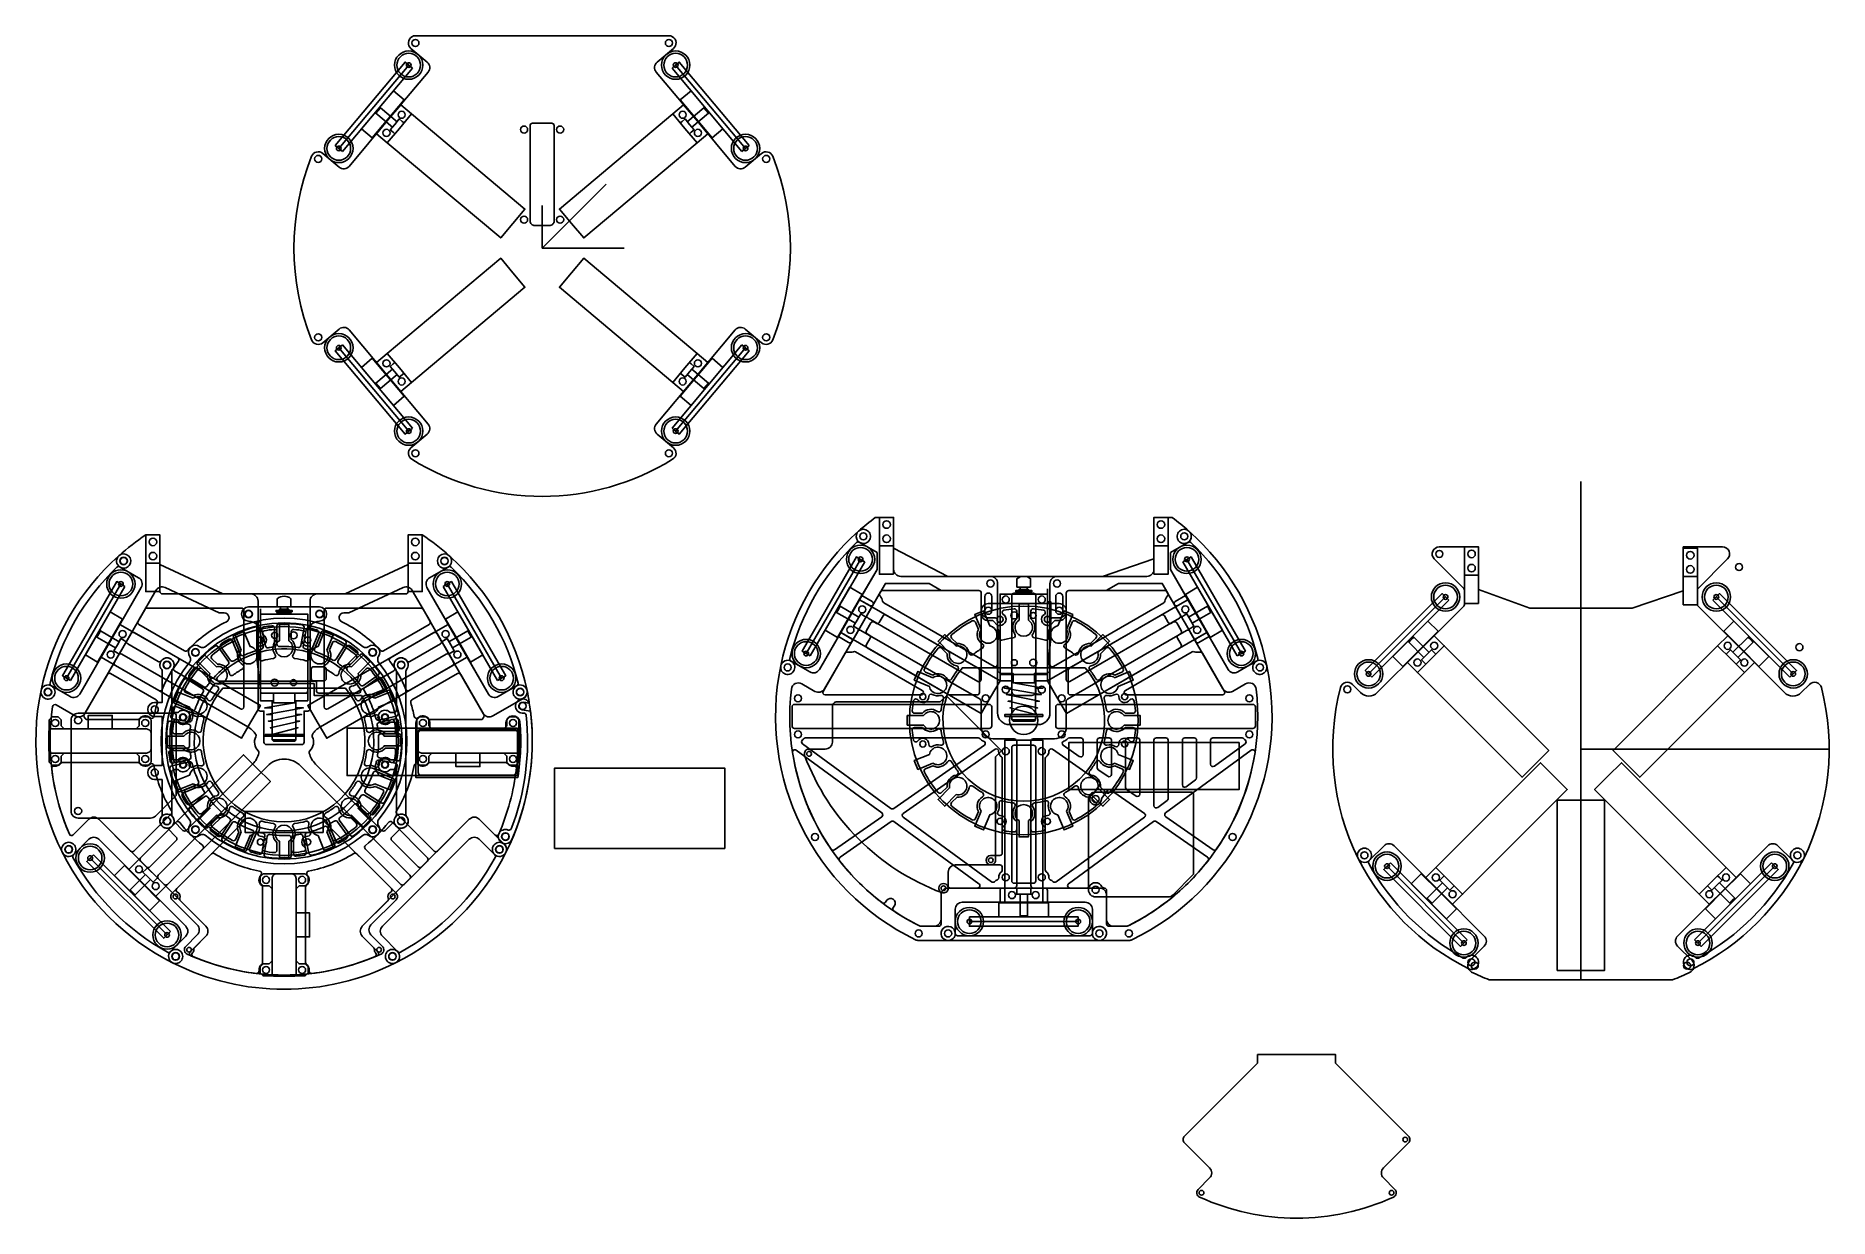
# Model space of a CAD drawing. Header units: inches. Extents: x 0 to 759, y -97 to 403.
import ezdxf

# ---------------------------------------------------------------- set-up
doc = ezdxf.new("R2010")
doc.units = ezdxf.units.IN
doc.header["$MEASUREMENT"] = 0
for name, color, linetype in [('2枚目', 6, 'Continuous'), ('カバー', 6, 'Continuous'), ('キッカー', 2, 'Continuous'), ('バッテリー', 240, 'Continuous'), ('ボールセンサ', 30, 'Continuous'), ('モーター', 1, 'Continuous'), ('ラインセンサカバー', 4, 'Continuous'), ('基板', 4, 'Continuous'), ('穴', 3, 'Continuous'), ('部品', 2, 'Continuous')]:
    doc.layers.add(name, color=color, linetype=linetype)

msp = doc.modelspace()

# ---------------------------------------------------------------- linework, layer by layer
for p, q in [((268.66, 403.24), (159.73, 403.24)), ((653.62, 101.57), (653.62, 3.99))]:
    msp.add_line(p, q)
for points in [[(159.73, 403.24, 0.002043), (158.99, 402.79, 0.511091), (158.64, 397.94), (165.57, 392.12, -0.414214), (165.94, 387.9), (149.23, 367.98), (132.52, 348.06, -0.414214), (128.29, 347.69), (121.36, 353.51, 0.511091), (116.64, 352.32, 0.191803), (116.64, 274.62, 0.511091), (121.36, 273.43), (128.29, 279.25, -0.414214), (132.52, 278.88), (149.23, 258.96), (165.94, 239.04, -0.414214), (165.57, 234.82), (158.64, 229, 0.511091), (158.99, 224.15, 0.284059), (269.39, 224.15, 0.511091), (269.74, 229), (262.81, 234.82, -0.414214), (262.44, 239.04), (279.15, 258.96), (295.87, 278.88, -0.414214), (300.09, 279.25), (307.03, 273.43, 0.511091), (311.74, 274.62, 0.191803), (311.74, 352.32, 0.511091), (307.03, 353.51), (300.09, 347.69, -0.414214), (295.87, 348.06), (279.15, 367.98), (262.44, 387.9, -0.414214), (262.81, 392.12), (269.74, 397.94, 0.511091), (269.39, 402.79, 0.002043), (268.66, 403.24, 0.002043)], [(477.88, 36.64, -0.048184), (461.69, 26.62), (453.93, 26.62, -0.414214), (452.93, 27.62), (452.93, 41.82, 0.414214), (451.93, 42.82), (451.9, 42.82, -0.287769), (451, 43.39, 0.627503), (445.6, 43.39, -0.287769), (444.7, 42.82), (437.48, 42.82, -0.725473), (436.89, 44.63), (472.83, 70.89, -0.320104), (473.99, 70.9), (495.66, 55.82, -0.43078), (495.87, 54.39, -0.064077), (477.88, 36.64)]]:
    msp.add_lwpolyline(points, format="xyb")
for points in [[(210.08, 366.28, 0.414214), (209.08, 365.28), (209.08, 356.53), (209.08, 324.97, 0.414214), (211.08, 322.97), (217.24, 322.97), (217.24, 322.97, 0.414214), (219.24, 324.97), (219.24, 356.53), (219.24, 365.28, 0.414214), (218.24, 366.28)], [(486.36, 166.48), (482.03, 163.98, 0.414214), (481.67, 162.62), (481.67, 162.62, 0.414214), (483.03, 162.25), (487.36, 164.75), (491.36, 157.82), (495.36, 150.89), (491.03, 148.39, 0.414214), (490.67, 147.03), (490.67, 147.03, 0.414214), (492.03, 146.66), (496.36, 149.16), (504.36, 135.3, 0.414214), (508.46, 134.2), (516.3, 138.73, -0.511091), (520.74, 136.74, -0.343704), (463.69, 20.92, -0.113242), (462.39, 20.62), (449.93, 20.62, -0.414214), (446.93, 23.62), (446.93, 33.82, 0.414214), (443.93, 36.82), (427.93, 36.82), (427.93, 41.82, 0.414214), (426.93, 42.82), (426.93, 42.82, 0.414214), (425.93, 41.82), (425.93, 36.82), (417.92, 36.82), (409.92, 36.82), (409.92, 41.82, 0.414214), (408.92, 42.82), (408.92, 42.82, 0.414214), (407.92, 41.82), (407.92, 36.82), (391.92, 36.82, 0.414214), (388.92, 33.82), (388.92, 23.62, -0.414214), (385.92, 20.62), (373.46, 20.62, -0.113242), (372.15, 20.92, -0.343704), (315.11, 136.74, -0.511091), (319.55, 138.73), (327.39, 134.2, 0.414214), (331.48, 135.3), (339.48, 149.16), (343.81, 146.66, 0.414214), (345.18, 147.03), (345.18, 147.03, 0.414214), (344.81, 148.39), (340.48, 150.89), (344.48, 157.82), (348.48, 164.75), (352.81, 162.25, 0.414214), (354.18, 162.62), (354.18, 162.62, 0.414214), (353.81, 163.98), (349.48, 166.48), (355.88, 177.57), (355.88, 184.73), (348.55, 188.96, -0.339912), (347.15, 192.34, -0.145842), (348.05, 193.8, -0.021698), (355.11, 199.56), (362.88, 199.56), (362.88, 186.53), (385.78, 174.62), (451.19, 174.62), (472.96, 182.06), (472.96, 199.56), (480.74, 199.56, -0.021698), (487.79, 193.8, -0.213855), (488.8, 191.56, -0.267949), (487.3, 188.96), (479.96, 184.73), (479.96, 177.57)], [(208.5, 121.03, 0.010477), (206.13, 121.39, 1), (205.71, 118.22, -0.015848), (209.09, 117.66, -0.325096), (209.25, 117.49, -0.147435), (198.79, 57.8, -0.511087), (193.99, 57.02), (187.59, 63.42, 0.414214), (183.35, 63.42), (164.96, 45.04), (146.58, 26.65, 0.414214), (146.58, 22.41), (152.98, 16.01, -0.511087), (152.2, 11.21, -0.23746), (57.8, 11.21, -0.511087), (57.02, 16.01), (63.42, 22.41, 0.414214), (63.42, 26.65), (45.04, 45.04), (26.65, 63.42, 0.414214), (22.41, 63.42), (16.01, 57.02, -0.511087), (11.21, 57.8, -0.169282), (2.19, 126.32, -0.511087), (6.63, 128.31), (14.46, 123.79, 0.414214), (18.56, 124.88), (31.56, 147.4), (44.56, 169.92, 0.414214), (43.46, 174.02), (35.63, 178.54, -0.511087), (35.13, 183.38, -0.034326), (46.51, 192.2), (52.51, 192.2), (52.51, 179.7), (79.16, 167.2), (105, 167.2), (130.84, 167.2), (157.49, 179.7), (157.49, 192.2), (163.49, 192.2, -0.034326), (174.87, 183.38, -0.511087), (174.37, 178.54), (166.54, 174.02, 0.414214), (165.44, 169.92), (178.44, 147.4), (191.44, 124.88, 0.414214), (195.54, 123.79), (203.37, 128.31, -0.511087), (207.81, 126.32, -0.012263), (208.73, 121.26, -0.513968)], [(699.85, 7.3, -0.019443), (692.39, 3.99), (614.85, 3.99, -0.019443), (607.39, 7.3, -0.136928), (606.18, 8.37, -0.352595), (606.59, 12.11), (612.75, 18.27, 0.414214), (612.75, 22.51), (593.66, 41.61), (574.56, 60.7, 0.414214), (570.32, 60.7), (564.16, 54.54, -0.514357), (559.34, 55.34, -0.178443), (551.89, 127.59, -0.581153), (556.92, 128.97), (560.42, 125.47, 0.414214), (567.49, 125.47), (585.88, 143.85), (604.05, 162.03, 0.198912), (604.34, 162.74), (604.34, 168.82, 0.198912), (604.05, 169.52), (591.58, 181.99, -0.668179), (593.7, 187.12), (610.34, 187.12), (610.34, 169.12), (631.98, 161.12), (653.62, 161.12), (675.26, 161.12), (696.89, 168.57), (696.89, 187.12), (713.54, 187.12, -0.668179), (715.66, 181.99), (702.89, 169.23), (702.89, 162.74, 0.198912), (703.19, 162.03), (721.36, 143.85), (739.75, 125.47, 0.414214), (746.82, 125.47), (750.32, 128.97, -0.581153), (755.34, 127.59, -0.178443), (747.89, 55.34, -0.514357), (743.08, 54.54), (736.92, 60.7, 0.414214), (732.68, 60.7), (713.58, 41.61), (694.49, 22.51, 0.414214), (694.49, 18.27), (700.65, 12.11, -0.352595), (701.05, 8.37, -0.136928)], [(62.94, 143.14), (43.62, 154.29, -0.414214), (43.26, 155.66), (50.78, 168.69, -0.388879), (54.65, 169.91), (77.61, 159.2), (79.72, 159.2, -0.796563), (80.59, 155.4, 0.091769), (64.17, 143.32, -0.348311)], [(147.06, 143.14), (166.38, 154.29, 0.414214), (166.74, 155.66), (159.22, 168.69, 0.388879), (155.35, 169.91), (132.39, 159.2), (130.28, 159.2, 0.796563), (129.41, 155.4, -0.091769), (145.83, 143.32, 0.348311)], [(399.92, 167.62), (399.92, 160.09, 0.414214), (402.92, 157.09), (405.84, 157.09, -0.414214), (406.84, 156.09), (406.84, 137.41, -0.57735), (405.34, 136.54), (358.69, 163.48, -0.213422), (358.21, 164.14, 0.125968), (357.12, 166.37, -0.317837), (357.01, 167.51), (359.38, 171.62), (377.84, 171.62), (383.04, 168.62), (398.92, 168.62, -0.414214)], [(413.84, 167.51, 0.414214), (412.84, 166.51), (412.84, 157.76), (412.84, 126.2, 0.414214), (414.84, 124.2), (421, 124.2), (421, 124.2, 0.414214), (423, 126.2), (423, 157.76), (423, 166.51, 0.414214), (422, 167.51)], [(435.92, 167.62), (435.92, 160.09, -0.414214), (432.92, 157.09), (430, 157.09, 0.414214), (429, 156.09), (429, 137.41, 0.57735), (430.5, 136.54), (477.16, 163.48, 0.213422), (477.64, 164.14, -0.125968), (478.73, 166.37, 0.317837), (478.84, 167.51), (476.47, 171.62), (458, 171.62), (452.81, 168.62), (436.92, 168.62, 0.414214)], [(355.68, 154.71), (354.6, 155.34, 0.414214), (353.23, 154.97), (351.33, 151.67, 0.414214), (351.69, 150.3), (352.77, 149.68, -0.341999), (352.94, 148.47), (351.38, 145.76, 0.414214), (351.74, 144.39), (385.96, 124.63, 0.131652), (386.46, 124.5), (398.18, 124.5, 0.414214), (399.18, 125.5), (399.18, 134.9, 0.267949), (398.68, 135.77), (359.74, 158.25, 0.414214), (358.38, 157.88), (356.81, 155.17, -0.341999)], [(480.17, 154.71), (481.25, 155.34, -0.414214), (482.62, 154.97), (484.52, 151.67, -0.414214), (484.16, 150.3), (483.07, 149.68, 0.341999), (482.91, 148.47), (484.47, 145.76, -0.414214), (484.11, 144.39), (449.89, 124.63, -0.131652), (449.39, 124.5), (437.66, 124.5, -0.414214), (436.66, 125.5), (436.66, 134.9, -0.267949), (437.16, 135.77), (476.1, 158.25, -0.414214), (477.47, 157.88), (479.03, 155.17, 0.341999)], [(60.01, 140.21), (41.62, 150.83, 0.414214), (40.26, 150.46), (33.26, 138.34, 0.414214), (33.62, 136.97), (52.01, 126.35, 0.450759), (53.43, 126.83, -0.061649), (60.31, 138.74, 0.450759)], [(149.99, 140.21), (168.38, 150.83, -0.414214), (169.74, 150.46), (176.74, 138.34, -0.414214), (176.38, 136.97), (157.99, 126.35, -0.450759), (156.57, 126.83, 0.061649), (149.69, 138.74, -0.450759)], [(346.69, 142.69), (374.96, 126.37, -0.767327), (374.46, 124.5), (333.91, 124.5, -0.57735), (333.04, 126), (342.35, 142.13, -0.317837), (343.4, 142.61, 0.125968), (345.87, 142.77, -0.213422)], [(489.16, 142.69), (460.89, 126.37, 0.767327), (461.39, 124.5), (501.94, 124.5, 0.57735), (502.81, 126), (493.5, 142.13, 0.317837), (492.45, 142.61, -0.125968), (489.97, 142.77, 0.213422)], [(51.39, 121.2, 0.026807), (49.97, 115.37, -0.589598), (48.31, 114.82, 0.439047), (43.9, 114.46, -0.231089), (43.12, 114.08), (21.66, 114.08, -0.318112), (20.72, 114.75, 0.045323), (20.49, 115.24, -0.266987), (20.5, 116.24), (30.26, 133.14, -0.414214), (31.62, 133.51), (50.94, 122.36, -0.348311)], [(158.61, 121.2, -0.026807), (160.03, 115.37, 0.589598), (161.69, 114.82, -0.439047), (166.1, 114.46, 0.231089), (166.88, 114.08), (188.34, 114.08, 0.318112), (189.28, 114.75, -0.045323), (189.51, 115.24, 0.266987), (189.5, 116.24), (179.74, 133.14, 0.414214), (178.38, 133.51), (159.06, 122.36, 0.348311)], [(319.89, 111.34), (319.89, 119.5, -0.414214), (320.89, 120.5), (403.35, 120.5, -0.414214), (404.35, 119.5), (404.35, 111.34, -0.414214), (403.35, 110.34), (320.89, 110.34, -0.414214)], [(515.89, 119.5), (515.89, 111.34, -0.414214), (514.89, 110.34), (432.43, 110.34, -0.414214), (431.43, 111.34), (431.43, 119.5, -0.414214), (432.43, 120.5), (514.89, 120.5, -0.414214)], [(5.5, 100.92, 0.414214), (6.5, 99.92), (15.25, 99.92), (46.81, 99.92, 0.414214), (48.81, 101.92), (48.81, 108.08), (48.81, 108.08, 0.414214), (46.81, 110.08), (15.25, 110.08), (6.5, 110.08, 0.414214), (5.5, 109.08)], [(204.5, 100.92, -0.414214), (203.5, 99.92), (194.75, 99.92), (163.19, 99.92, -0.414214), (161.19, 101.92), (161.19, 108.08), (161.19, 108.08, -0.414214), (163.19, 110.08), (194.75, 110.08), (203.5, 110.08, -0.414214), (204.5, 109.08)], [(362.91, 76.49), (401.28, 103.2, 0.597767), (400.93, 104.93, -0.154834), (399.44, 105.96, 0.231089), (398.65, 106.34), (325.58, 106.34, 0.231089), (324.79, 105.96, -0.059752), (324.29, 105.45, 0.495694), (324.32, 103.86), (361.75, 76.5, 0.320104)], [(441.42, 98.43), (434.56, 103.2, -0.597767), (434.91, 104.93, 0.154834), (436.41, 105.96, -0.231089), (437.2, 106.34), (442, 106.34, -0.414214), (443, 105.34), (443, 99.25, -0.60586)], [(455, 105.34), (455, 90.9, -0.60586), (453.42, 90.07), (449.42, 92.86, -0.245439), (449, 93.68), (449, 105.34, -0.414214), (450, 106.34), (454, 106.34, -0.414214)], [(467, 105.34), (467, 82.54, -0.60586), (465.42, 81.72), (461.42, 84.51, -0.245439), (461, 85.33), (461, 105.34, -0.414214), (462, 106.34), (466, 106.34, -0.414214)], [(473, 77.67), (473, 105.34, -0.414214), (474, 106.34), (478, 106.34, -0.414214), (479, 105.34), (479, 80.59, -0.239338), (478.59, 79.78), (474.59, 76.86, -0.613764)], [(491, 105.34), (491, 89.36, -0.239338), (490.59, 88.55), (486.59, 85.63, -0.613764), (485, 86.44), (485, 105.34, -0.414214), (486, 106.34), (490, 106.34, -0.414214)], [(497.95, 106.34), (510.26, 106.34, -0.231089), (511.05, 105.96, 0.059752), (511.56, 105.45, -0.495694), (511.53, 103.86), (498.54, 94.37, -0.613764), (496.95, 95.17), (496.95, 105.34, -0.414214)], [(320.11, 100.13, 0.112515), (336.39, 59.26, 0.415644), (337.79, 59.01), (357.89, 73, 0.515032), (357.91, 74.63), (321.69, 101.1, 0.668446)], [(408.84, 51.58), (408.84, 50.51, -0.231089), (408.46, 49.73, 0.240354), (407.31, 47.25, -0.296977), (406.74, 46.32, 0.073277), (405.54, 45.5, -0.35793), (404.27, 45.43), (366.86, 72.77, -0.515032), (366.88, 74.4), (405.8, 101.49, -0.571229), (407.3, 100.64, 0.226248), (408.46, 98.33, -0.231089), (408.84, 97.55), (408.84, 57.58, -0.414214), (407.84, 56.58), (403.95, 56.58, 1), (403.95, 52.58), (407.84, 52.58, -0.414214)], [(412.84, 102.24), (412.84, 45.82, 0.414214), (413.84, 44.82), (422, 44.82, 0.414214), (423, 45.82), (423, 102.24, 0.414214), (422, 103.24), (413.84, 103.24, 0.414214)], [(454.68, 84.34), (468.97, 74.4, -0.515032), (468.99, 72.77), (431.58, 45.43, -0.35793), (430.31, 45.5, 0.073277), (429.11, 46.32, -0.296977), (428.54, 47.25, 0.240354), (427.39, 49.73, -0.231089), (427, 50.51), (427, 97.55, -0.231089), (427.39, 98.33, 0.226248), (428.54, 100.64, -0.571229), (430.04, 101.49), (449.76, 87.77, -0.414214), (450.01, 86.38), (447.69, 83.05, -0.136106), (447.28, 82.71, 1.767592), (450.79, 80.26, -0.136106), (450.97, 80.77), (453.29, 84.09, -0.414214)], [(515.74, 100.13, -0.112515), (499.45, 59.26, -0.415644), (498.06, 59.01), (477.96, 73, -0.515032), (477.94, 74.63), (514.16, 101.1, -0.668446)], [(49.97, 94.63, 0.589598), (48.31, 95.18, -0.439047), (43.9, 95.53, 0.231089), (43.12, 95.92), (11.32, 95.92, 0.231089), (10.54, 95.53, -0.263143), (7.81, 94.4, 0.486197), (6.69, 93.29, 0.072801), (14.18, 65.61, 0.529205), (15.8, 65.3), (22.41, 71.91, -0.414214), (26.65, 71.91), (40.09, 58.47, 0.414214), (41.5, 58.47), (57.27, 74.24, 0.348311), (57.41, 75.48, -0.092513)], [(160.03, 94.63, -0.589598), (161.69, 95.18, 0.439047), (166.1, 95.53, -0.231089), (166.88, 95.92), (198.68, 95.92, -0.231089), (199.46, 95.53, 0.263143), (202.19, 94.4, -0.486197), (203.31, 93.29, -0.072801), (195.82, 65.61, -0.529205), (194.2, 65.3), (187.59, 71.91, 0.414214), (183.35, 71.91), (169.91, 58.47, -0.414214), (168.5, 58.47), (152.73, 74.24, -0.348311), (152.59, 75.48, 0.092513)], [(70.66, 59.34), (55.64, 44.33, -0.414214), (54.23, 44.33), (44.33, 54.23, -0.414214), (44.33, 55.64), (59.34, 70.66, -0.450759), (60.84, 70.57, 0.061649), (70.57, 60.84, -0.450759)], [(139.34, 59.34), (154.36, 44.33, 0.414214), (155.77, 44.33), (165.67, 54.23, 0.414214), (165.67, 55.64), (150.66, 70.66, 0.450759), (149.16, 70.57, -0.061649), (139.43, 60.84, 0.450759)], [(386.75, 42.82), (398.37, 42.82, 0.725473), (398.96, 44.63), (363.02, 70.89, 0.320104), (361.86, 70.9), (340.19, 55.82, 0.43078), (339.98, 54.39, 0.064077), (357.97, 36.64, 0.42321), (359.39, 36.85), (359.94, 37.63, -1), (363.2, 35.31), (362.64, 34.53, 0.42321), (362.9, 33.12, 0.03285), (374.15, 26.62), (381.92, 26.62, 0.414214), (382.92, 27.62), (382.92, 40.53, 0.209851), (382.6, 41.26, -1.259627), (385.82, 43.46, 0.309606)], [(94.63, 49.97, -0.589598), (95.18, 48.31, 0.439047), (95.53, 43.9, -0.231089), (95.92, 43.12), (95.92, 11.32, -0.231089), (95.53, 10.54, 0.263143), (94.4, 7.81, -0.486197), (93.29, 6.69, -0.070043), (66.61, 13.75, -0.522233), (66.26, 15.35, 0.204856), (66.8, 16.83, -0.213422), (67.09, 17.59), (71.91, 22.41, 0.414214), (71.91, 26.65), (61.12, 37.43, -0.298309), (60.9, 38.51, 0.39347), (59.9, 41.04, -0.517638), (59.62, 42.65), (74.24, 57.27, -0.348311), (75.48, 57.41, 0.092513)], [(115.37, 49.97, 0.589598), (114.82, 48.31, -0.439047), (114.46, 43.9, 0.231089), (114.08, 43.12), (114.08, 11.32, 0.231089), (114.46, 10.54, -0.263143), (115.6, 7.81, 0.486197), (116.71, 6.69, 0.070043), (143.39, 13.75, 0.522233), (143.74, 15.35, -0.204856), (143.2, 16.83, 0.213422), (142.91, 17.59), (138.09, 22.41, -0.414214), (138.09, 26.65), (148.88, 37.43, 0.298309), (149.1, 38.51, -0.39347), (150.1, 41.04, 0.517638), (150.38, 42.65), (135.76, 57.27, 0.348311), (134.52, 57.41, -0.092513)], [(100.92, 5.5, -0.414214), (99.92, 6.5), (99.92, 15.25), (99.92, 46.81, -0.414214), (101.92, 48.81), (108.08, 48.81), (108.08, 48.81, -0.414214), (110.08, 46.81), (110.08, 15.25), (110.08, 6.5, -0.414214), (109.08, 5.5)]]:
    msp.add_lwpolyline(points, format="xyb", close=True)
for points in [[(248.86, 313.47), (214.19, 313.47), (214.19, 331.54)], [(758.62, 101.57), (653.62, 101.57), (653.62, 214.74)]]:
    msp.add_lwpolyline(points)
for points in [[(405.84, 163.12), (405.84, 163.12)], [(403.27, 42.82), (403.27, 42.82)]]:
    msp.add_lwpolyline(points, close=True)
for centre, radius in [((593.7, 184.12), 1.5), ((720.51, 178.57), 1.5), ((105, 105), 50), ((746.06, 144.68), 1.5), ((554.8, 126.85), 1.5), ((417.92, 113.72), 6), ((562.04, 56.66), 1.5), ((745.2, 56.66), 1.5), ((608.71, 9.99), 1.5), ((698.53, 9.99), 1.5)]:
    msp.add_circle(centre, radius)
at = {"layer": '2枚目'}
for points in [[(417.92, 111.92), (424, 111.92, 0.414214), (429, 116.92), (429, 171.62, -0.414214), (432, 174.62), (469.96, 174.62, 0.414214), (472.96, 177.62), (472.96, 199.56), (480.74, 199.56, -0.021698), (487.79, 193.8, -0.145842), (488.69, 192.34, -0.339912), (487.3, 188.96), (479.96, 184.73), (479.96, 177.57), (487.36, 164.75), (491.36, 157.82), (495.36, 150.89), (504.36, 135.3, 0.414214), (508.46, 134.2), (516.3, 138.73, -0.511091), (520.74, 136.74, -0.343704), (463.69, 20.92, -0.113242), (462.39, 20.62), (449.93, 20.62, -0.414214), (446.93, 23.62), (446.93, 33.82, 0.414214), (443.93, 36.82), (391.92, 36.82, 0.414214), (388.92, 33.82), (388.92, 23.62, -0.414214), (385.92, 20.62), (373.46, 20.62, -0.113242), (372.15, 20.92, -0.343704), (315.11, 136.74, -0.511091), (319.55, 138.73), (327.39, 134.2, 0.414214), (331.48, 135.3), (340.48, 150.89), (344.48, 157.82), (348.48, 164.75), (355.88, 177.57), (355.88, 184.73), (348.55, 188.96, -0.339912), (347.15, 192.34, -0.145842), (348.05, 193.8, -0.021698), (355.11, 199.56), (362.88, 199.56), (362.88, 177.62, 0.414214), (365.88, 174.62), (403.84, 174.62, -0.414214), (406.84, 171.62), (406.84, 116.92, 0.414214), (411.84, 111.92)], [(151.53, 70.96), (147.76, 67.19, -0.414214), (146.35, 67.19), (118.29, 95.25, -0.136106), (115.65, 99.9, -0.270588), (115.94, 100.87, 0.334044), (116.94, 106.79, -0.270588), (116.99, 107.8, -0.117277), (120.36, 110.98), (173.63, 141.74, -0.414214), (174.99, 141.37), (189.24, 116.69, 0.414214), (193.34, 115.59), (206.37, 123.11, 0.323551), (207.81, 126.32), (207.81, 126.32, 0.511087), (203.37, 128.31), (195.54, 123.79, -0.414214), (191.44, 124.88), (165.44, 169.92, -0.414214), (166.54, 174.02), (174.37, 178.54, 0.511087), (174.87, 183.38, 0.034326), (163.49, 192.2), (157.49, 192.2), (157.49, 168.2, -0.414214), (156.49, 167.2), (119, 167.2, 0.414214), (116, 164.2), (116, 118.63, -0.414214), (115, 117.63), (113.5, 117.63), (113.5, 104.5, -0.414214), (112.5, 103.5), (105, 103.5), (97.5, 103.5, -0.414214), (96.5, 104.5), (96.5, 117.63), (95, 117.63, -0.414214), (94, 118.63), (94, 164.2, 0.414214), (91, 167.2), (53.51, 167.2, -0.414214), (52.51, 168.2), (52.51, 192.2), (46.51, 192.2, 0.034326), (35.13, 183.38, 0.511087), (35.63, 178.54), (43.46, 174.02, -0.414214), (44.56, 169.92), (18.56, 124.88, -0.414214), (14.46, 123.79), (6.63, 128.31, 0.511087), (2.19, 126.32, 0.169282), (11.21, 57.8, 0.511087), (16.01, 57.02), (22.41, 63.42, -0.414214), (26.65, 63.42), (63.42, 26.65, -0.414214), (63.42, 22.41), (57.02, 16.01, 0.511087), (57.8, 11.21, 0.23746), (152.2, 11.21, 0.511087), (152.98, 16.01), (146.58, 22.41, -0.414214), (146.58, 26.65), (183.35, 63.42, -0.414214), (187.59, 63.42), (193.99, 57.02, 0.511087), (198.79, 57.8), (198.79, 57.8, 0.323551), (198.23, 61.27), (187.59, 71.91, 0.414214), (183.35, 71.91), (163.2, 51.75, -0.414214), (161.78, 51.75), (150.59, 62.94, -0.414214), (150.59, 64.36), (154.36, 68.13, 2.618034)], [(398.92, 168.62), (358.22, 168.62, 0.267949), (357.36, 168.12), (351.68, 158.28, 0.414214), (352.05, 156.92), (398.42, 130.14, 0.57735), (399.92, 131.01), (399.92, 167.62, 0.414213)], [(436.92, 168.62), (477.62, 168.62, -0.267949), (478.49, 168.12), (484.17, 158.28, -0.414214), (483.8, 156.92), (437.42, 130.14, -0.57735), (435.92, 131.01), (435.92, 167.62, -0.414213)], [(58.62, 134.66), (86.5, 118.57, 0.57735), (88, 119.43), (88, 160.2, 0.414214), (87, 161.2), (47.03, 161.2, 0.267949), (46.17, 160.7), (38.51, 147.43, 0.414214), (38.87, 146.07), (51.73, 138.64, 0.384329), (53.04, 138.92, -0.901873), (58.21, 135.94, 0.384329)], [(151.38, 134.66), (123.5, 118.57, -0.57735), (122, 119.43), (122, 160.2, -0.414214), (123, 161.2), (162.97, 161.2, -0.267949), (163.83, 160.7), (171.49, 147.43, -0.414214), (171.13, 146.07), (158.27, 138.64, -0.384128), (156.96, 138.92, 0.901237), (151.79, 135.94, -0.384128)], [(404.92, 105.92), (413.92, 105.92, -0.414214), (414.92, 104.92), (414.92, 43.82, -0.414214), (413.92, 42.82), (385.92, 42.82, 0.414214), (382.92, 39.82), (382.92, 29.62, -0.414214), (379.92, 26.62), (374.86, 26.62, -0.116822), (373.51, 26.94, -0.315434), (319.6, 126.94, -0.539114), (324.08, 129.19), (329.58, 126.01, 0.414214), (333.68, 127.11), (347.68, 151.36, -0.414214), (349.05, 151.72), (399.42, 122.64, -0.267949), (399.92, 121.77), (399.92, 110.92, 0.414213)], [(430.92, 105.92), (421.92, 105.92, 0.414214), (420.92, 104.92), (420.92, 43.82, 0.414214), (421.92, 42.82), (449.93, 42.82, -0.414214), (452.93, 39.82), (452.93, 29.62, 0.414214), (455.93, 26.62), (460.99, 26.62, 0.116822), (462.33, 26.94, 0.315434), (516.25, 126.94, 0.539114), (511.77, 129.19), (506.27, 126.01, -0.414214), (502.17, 127.11), (488.17, 151.36, 0.414214), (486.8, 151.72), (436.42, 122.64, 0.267949), (435.92, 121.77), (435.92, 110.92, -0.414213)], [(112.07, 94.4), (158.25, 48.22, -0.414214), (158.25, 46.81), (138.09, 26.65, 0.414214), (138.09, 22.41), (144.7, 15.8, -0.529205), (144.39, 14.18, -0.207526), (65.61, 14.18, -0.529205), (65.3, 15.8), (71.91, 22.41, 0.414214), (71.91, 26.65), (51.75, 46.81, -0.414214), (51.75, 48.22), (97.93, 94.4, -0.414214)]]:
    msp.add_lwpolyline(points, format="xyb", close=True, dxfattribs=at)
for points in [[(481.67, 162.62), (481.67, 162.62)], [(345.18, 147.03), (345.18, 147.03)], [(490.67, 147.03), (490.67, 147.03)], [(491.03, 148.39), (491.03, 148.39)]]:
    msp.add_lwpolyline(points, close=True, dxfattribs=at)
for points in [[(58.47, 70.96), (62.24, 67.19, 0.414214), (63.65, 67.19), (91.71, 95.25, 0.136106), (94.35, 99.9, 0.270588), (94.06, 100.87, -0.334044), (93.06, 106.79, 0.270588), (93.01, 107.8, 0.117277), (89.64, 110.98), (36.37, 141.74, 0.414214), (35.01, 141.37), (20.76, 116.69, -0.414214), (16.66, 115.59), (8.56, 120.26, 0.529205), (7.07, 119.54, 0.140077), (14.18, 65.61, 0.529205), (15.8, 65.3), (22.41, 71.91, -0.414214), (26.65, 71.91), (46.8, 51.75, 0.414214), (48.22, 51.75), (59.41, 62.94)], [(59.41, 62.94, 0.414214), (59.41, 64.36), (55.64, 68.13, -2.618034), (58.47, 70.96)]]:
    msp.add_lwpolyline(points, format="xyb", dxfattribs=at)
at = {"layer": 'カバー'}
for points in [[(318.91, 139.93, -0.141408), (347.19, 188.91, -0.347349), (348.43, 189.03, 2.015193), (348.05, 193.8, 0.160925), (315.11, 136.74, 2.015193), (319.43, 138.8, -0.347349)], [(516.94, 139.93, 0.141408), (488.66, 188.91, 0.347349), (487.42, 189.03, -2.015193), (487.8, 193.8, -0.160925), (520.74, 136.74, -2.015193), (516.42, 138.8, 0.347349)], [(5.99, 129.51, -0.141408), (34.27, 178.49, -0.347349), (35.5, 178.61, 2.015193), (35.13, 183.38, 0.160925), (2.19, 126.32, 2.015193), (6.5, 128.38, -0.347349)], [(204.01, 129.51, 0.141408), (175.73, 178.49, 0.347349), (174.5, 178.61, -2.015193), (174.87, 183.38, -0.160925), (207.81, 126.32, -2.015193), (203.5, 128.38, 0.347349)], [(208.89, 120.24, 2.38113), (206.3, 116.83, -0.419969), (207.42, 115.94, -0.119227), (201.1, 67.92, -0.419969), (199.78, 67.36, 2.38113), (201.4, 63.39, 0.139164)], [(204.79, 113.09, 0.924397), (198.83, 112.62), (198.83, 110.42), (166.73, 110.42), (166.73, 112.62, 1), (160.73, 112.62), (160.73, 89.62), (203.93, 89.62, 0.058845)], [(202.94, 109.42), (162.73, 109.42, 0.414214), (161.73, 108.42), (161.73, 91.62, 0.414214), (162.73, 90.62), (202.08, 90.62, 0.374645), (203.07, 91.48, 0.042992), (203.94, 108.45, 0.404027)], [(15.7, 55.7, 0.141408), (55.7, 15.7, 0.347349), (56.92, 15.91, -2.015193), (57.8, 11.21, -0.160925), (11.21, 57.8, -2.015193), (15.91, 56.92, 0.347349)], [(194.3, 55.7, -0.141408), (154.3, 15.7, -0.347349), (153.08, 15.91, 2.015193), (152.2, 11.21, 0.160925), (198.79, 57.8, 2.015193), (194.09, 56.92, -0.347349)], [(603.85, 13.22, -0.141408), (563.85, 53.22, -0.347349), (564.06, 54.44, 2.015193), (559.36, 55.31, 0.160925), (605.94, 8.73, 2.015193), (605.07, 13.42, -0.347349)], [(703.39, 13.22, 0.141408), (743.38, 53.22, 0.347349), (743.18, 54.44, -2.015193), (747.88, 55.31, -0.160925), (701.29, 8.73, -2.015193), (702.16, 13.42, 0.347349)], [(385.92, 20.62, -2.414214), (388.92, 23.62, 0.414214), (389.92, 22.62), (445.93, 22.62, 0.414214), (446.93, 23.62, -2.414214), (449.93, 20.62)]]:
    msp.add_lwpolyline(points, format="xyb", close=True, dxfattribs=at)
for centre in [(350.05, 191.56), (485.8, 191.56), (37.13, 181.14), (172.87, 181.14), (318.05, 136.13), (517.8, 136.13), (5.13, 125.71), (204.87, 125.71), (163.73, 112.62), (163.73, 112.62), (201.83, 112.62), (201.83, 112.62), (205.92, 119.8), (163.73, 97.38), (163.73, 97.38), (201.83, 97.38), (201.83, 97.38), (198.65, 64.58), (13.89, 59.14), (196.11, 59.14), (562.04, 56.66), (745.2, 56.66), (59.14, 13.89), (150.86, 13.89), (607.29, 11.41), (699.95, 11.41)]:
    msp.add_circle(centre, 1.5, dxfattribs=at)
at = {"layer": 'キッカー', "ltscale": 0.5}
for p, q in [((421.34, 168.62), (414.51, 168.62)), ((416.42, 169.12), (416.42, 170.12)), ((419.42, 169.12), (419.42, 170.12)), ((420.82, 167.12), (420.82, 167.62)), ((427.92, 169.36), (427.92, 167.12)), ((428.92, 169.93), (428.92, 163.82)), ((94, 161.51), (94, 155.4)), ((95, 160.94), (95, 158.7)), ((101.59, 160.2), (108.41, 160.2)), ((103.5, 160.7), (103.5, 161.7)), ((106.5, 160.7), (106.5, 161.7)), ((102.1, 158.7), (102.1, 159.2)), ((422.92, 130.42), (422.92, 116.22)), ((100, 122), (100, 107.8)), ((412.92, 113.92), (412.92, 115.42)), ((110, 105.5), (110, 107))]:
    msp.add_line(p, q, dxfattribs=at)
for points in [[(420.82, 170.12), (415.02, 170.12), (415.02, 173.62, -0.344828), (420.82, 173.62)], [(102.1, 161.7), (107.9, 161.7), (107.9, 165.2, 0.344828), (102.1, 165.2)]]:
    msp.add_lwpolyline(points, format="xyb", close=True, dxfattribs=at)
for points in [[(413.42, 130.42), (407.92, 130.42), (407.92, 167.12), (427.92, 167.12), (427.92, 130.42), (422.42, 130.42)], [(415.02, 167.12), (415.02, 167.62), (415.02, 168.12)], [(420.82, 168.12), (420.82, 167.62), (415.02, 167.62)], [(419.92, 168.62), (419.92, 169.12), (415.92, 169.12), (415.92, 168.62)], [(102.1, 159.7), (102.1, 159.2), (107.9, 159.2)], [(103, 160.2), (103, 160.7), (107, 160.7), (107, 160.2)], [(107.9, 158.7), (107.9, 159.2), (107.9, 159.7)], [(427.92, 163.82), (429.42, 163.82), (429.42, 148.39), (427.92, 135.22)], [(95, 155.4), (93.5, 155.4), (93.5, 139.97), (95, 126.8)], [(109.5, 122), (115, 122), (115, 158.7), (95, 158.7), (95, 122), (100.5, 122)], [(407.92, 133.62), (413.42, 133.62), (413.42, 129.62), (422.42, 129.62), (422.42, 133.62), (427.92, 133.62)], [(412.92, 126.22), (412.92, 130.42), (412.92, 116.22)], [(115, 125.2), (109.5, 125.2), (109.5, 121.2), (100.5, 121.2), (100.5, 125.2), (95, 125.2)], [(110, 117.8), (110, 122), (110, 107.8)]]:
    msp.add_lwpolyline(points, dxfattribs=at)
for points in [[(421.34, 168.12), (421.34, 168.62), (414.51, 168.62), (414.51, 168.12)], [(101.59, 159.7), (101.59, 160.2), (108.41, 160.2), (108.41, 159.7)], [(425.92, 116.22), (409.92, 116.22), (409.92, 115.42), (425.92, 115.42)], [(97, 107.8), (113, 107.8), (113, 107), (97, 107)]]:
    msp.add_lwpolyline(points, close=True, dxfattribs=at)
at = {"layer": 'キッカー'}
for points in [[(120, 161.7), (90, 161.7, 1), (90, 155.7), (90, 155.7, -0.414214), (95, 150.7), (95, 126.2, 0.414214), (96, 125.2), (114, 125.2, 0.414214), (115, 126.2), (115, 150.7, -0.414214), (120, 155.7), (120, 155.7, 1)], [(432.92, 155.9, 0.414214), (435.92, 158.9), (435.92, 160.09, 0.414214), (432.92, 163.09), (402.92, 163.09, 0.414214), (399.92, 160.09), (399.92, 158.9, 0.414214), (402.92, 155.9), (404.8, 155.9), (406.92, 153.78), (406.92, 134.54), (408.34, 133.12), (427.51, 133.12), (428.92, 134.54), (428.92, 153.78), (431.05, 155.9)]]:
    msp.add_lwpolyline(points, format="xyb", close=True, dxfattribs=at)
for points in [[(426.1, 127.42), (422.92, 127.42), (426.1, 127.42), (413.5, 129.62)], [(422.92, 124.62), (425.33, 124.62), (409.75, 127.42), (412.92, 127.42)], [(422.92, 121.82), (424.56, 121.82), (410.52, 124.62), (412.92, 124.62)], [(422.92, 119.02), (423.79, 119.02), (411.29, 121.82), (412.92, 121.82)], [(96.82, 119), (100, 119), (96.82, 119), (109.42, 121.2)], [(100, 116.2), (97.59, 116.2), (113.18, 119), (110, 119)], [(100, 113.4), (98.36, 113.4), (112.41, 116.2), (110, 116.2)], [(423.02, 116.22), (412.05, 119.02), (412.92, 119.02), (412.05, 119.02)], [(422.92, 115.42), (422.92, 113.92), (412.92, 113.92), (413.42, 113.42), (422.42, 113.42), (422.92, 113.92)], [(100, 110.6), (99.13, 110.6), (111.64, 113.4), (110, 113.4)], [(99.9, 107.8), (110.87, 110.6), (110, 110.6), (110.87, 110.6)], [(100, 107), (100, 105.5), (110, 105.5), (109.5, 105), (100.5, 105), (100, 105.5)]]:
    msp.add_lwpolyline(points, dxfattribs=at)
for centre in [(90, 158.7), (120, 158.7), (402.92, 160.09), (413.92, 158.12), (432.92, 160.09), (109, 149.7), (421.92, 138.12), (101, 129.7)]:
    msp.add_circle(centre, 1.5, dxfattribs=at)
at = {"layer": 'キッカー', "ltscale": 0.5}
for centre in [(421.92, 158.12), (101, 149.7), (413.92, 138.12), (109, 129.7)]:
    msp.add_circle(centre, 1.25, dxfattribs=at)
at = {"layer": 'バッテリー'}
for points in [[(203.69, 110.4), (131.69, 110.4), (131.69, 90.4), (203.69, 90.4)], [(509, 104.44), (437, 104.44), (437, 84.44), (509, 84.44)], [(219.41, 59.58), (291.41, 59.58), (291.41, 93.58), (219.41, 93.58)], [(643.62, 79.98), (643.62, 7.98), (663.62, 7.98), (663.62, 79.98)]]:
    msp.add_lwpolyline(points, close=True, dxfattribs=at)
at = {"layer": 'ボールセンサ'}
for points in [[(399.85, 152.13), (397.21, 158.5), (400.9, 160.04), (403.54, 153.66, -3.406438)], [(409.21, 158.56, -0.774858), (407.83, 153.92, 0.593445), (406.93, 152.41, -0.19651), (407.45, 148.9, 0.57193), (408.68, 147.69, -0.034617), (413.46, 148.64, 0.57193), (414.14, 150.23, -0.397368), (414.92, 156.63), (414.92, 159.92, 0.439742), (413.84, 160.91, 0.023367), (409.45, 160.33, 0.58577)], [(419.92, 156.12), (419.92, 163.02), (415.92, 163.02), (415.92, 156.12, 3.406438)], [(426.64, 158.56, 0.774858), (428.02, 153.92, -0.593445), (428.92, 152.41, 0.19651), (428.4, 148.9, -0.57193), (427.16, 147.69, 0.034617), (422.39, 148.64, -0.57193), (421.71, 150.23, 0.397368), (420.92, 156.63), (420.92, 159.92, -0.439742), (422.01, 160.91, -0.023367), (426.4, 160.33, -0.58577)], [(436, 152.13), (438.64, 158.5), (434.94, 160.04), (432.3, 153.66, 3.406438)], [(96.29, 149.85, -0.774858), (94.91, 145.21, 0.593445), (94.01, 143.7, -0.19651), (94.53, 140.18, 0.57193), (95.76, 138.97, -0.034617), (100.54, 139.92, 0.57193), (101.21, 141.51, -0.397368), (102, 147.91), (102, 151.2, 0.439742), (100.91, 152.2, 0.023367), (96.53, 151.61, 0.58577)], [(107, 147.41), (107, 154.31), (103, 154.31), (103, 147.41, 3.406438)], [(113.71, 149.85, 0.774858), (115.09, 145.21, -0.593445), (115.99, 143.7, 0.19651), (115.47, 140.18, -0.57193), (114.24, 138.97, 0.034617), (109.46, 139.92, -0.57193), (108.79, 141.51, 0.397368), (108, 147.91), (108, 151.2, -0.439742), (109.09, 152.2, -0.023367), (113.47, 151.61, -0.58577)], [(400.46, 146, -0.397368), (398.73, 152.22), (397.47, 155.25, 0.439742), (396.09, 155.76, 0.055053), (387.44, 149.98, 0.439742), (387.38, 148.51), (389.7, 146.18, -0.397368), (394.79, 142.21, 0.57193), (396.39, 141.57, -0.034627), (400.44, 144.27, 0.57193)], [(435.39, 146, 0.397368), (437.12, 152.22), (438.37, 155.25, -0.439742), (439.76, 155.76, -0.055053), (448.41, 149.98, -0.439742), (448.47, 148.51), (446.15, 146.18, 0.397368), (441.06, 142.21, -0.57193), (439.46, 141.57, 0.034627), (435.41, 144.27, -0.57193)], [(87.53, 137.28, -0.397368), (85.81, 143.5), (84.55, 146.54, 0.439742), (83.16, 147.04, 0.055053), (74.52, 141.26, 0.439742), (74.45, 139.79), (76.78, 137.46, -0.397368), (81.86, 133.49, 0.57193), (83.46, 132.85, -0.034627), (87.51, 135.56, 0.57193)], [(86.92, 143.41), (84.28, 149.79), (87.98, 151.32), (90.62, 144.94, -3.406438)], [(123.08, 143.41), (125.72, 149.79), (122.02, 151.32), (119.38, 144.94, 3.406438)], [(122.47, 137.28, 0.397368), (124.19, 143.5), (125.45, 146.54, -0.439742), (126.84, 147.04, -0.055053), (135.48, 141.26, -0.439742), (135.55, 139.79), (133.22, 137.46, 0.397368), (128.14, 133.49, -0.57193), (126.54, 132.85, 0.034627), (122.49, 135.56, -0.57193)], [(385.64, 131.19, 0.397368), (379.43, 132.91), (376.39, 134.17, -0.439742), (375.88, 135.55, -0.055053), (381.66, 144.2, -0.439742), (383.13, 144.26), (385.46, 141.94, 0.397368), (389.43, 136.86, -0.57193), (390.07, 135.26, 0.034627), (387.37, 131.21, -0.57193)], [(386.52, 142.29), (381.65, 147.17), (384.47, 150), (389.35, 145.12, -3.406438)], [(446.5, 145.12), (451.37, 149.99), (454.2, 147.17), (449.32, 142.29, -3.406438)], [(450.2, 131.19, -0.397368), (456.42, 132.91), (459.46, 134.17, 0.439742), (459.96, 135.55, 0.055053), (454.19, 144.2, 0.439742), (452.71, 144.26), (450.39, 141.94, -0.397368), (446.42, 136.86, 0.57193), (445.77, 135.26, -0.034627), (448.48, 131.21, 0.57193)], [(73.6, 133.57), (68.72, 138.45), (71.55, 141.28), (76.43, 136.4, -3.406438)], [(133.57, 136.4), (138.45, 141.28), (141.28, 138.45), (136.4, 133.57, -3.406438)], [(72.72, 122.47, 0.397368), (66.5, 124.19), (63.46, 125.45, -0.439742), (62.96, 126.84, -0.055053), (68.74, 135.48, -0.439742), (70.21, 135.55), (72.54, 133.22, 0.397368), (76.51, 128.14, -0.57193), (77.15, 126.54, 0.034627), (74.44, 122.49, -0.57193)], [(137.28, 122.47, -0.397368), (143.5, 124.19), (146.54, 125.45, 0.439742), (147.04, 126.84, 0.055053), (141.26, 135.48, 0.439742), (139.79, 135.55), (137.46, 133.22, -0.397368), (133.49, 128.14, 0.57193), (132.85, 126.54, -0.034627), (135.56, 122.49, 0.57193)], [(379.51, 131.79), (373.14, 134.43), (371.61, 130.74), (377.98, 128.1, 3.406438)], [(443.87, 136.01), (391.98, 136.01, 2.177739)], [(456.34, 131.79), (462.71, 134.43), (464.24, 130.74), (457.87, 128.1, -3.406438)], [(66.59, 123.08), (60.21, 125.72), (58.68, 122.02), (65.06, 119.38, 3.406438)], [(130.94, 127.29), (79.06, 127.29, 2.177739)], [(143.41, 123.08), (149.79, 125.72), (151.32, 122.02), (144.94, 119.38, -3.406438)], [(373.08, 122.43, 0.774858), (377.72, 123.81, -0.593445), (379.23, 124.71, 0.19651), (382.75, 124.19, -0.57193), (383.95, 122.96, 0.034617), (383, 118.18, -0.57193), (381.42, 117.5, 0.397368), (375.01, 116.72), (371.72, 116.72, -0.439742), (370.73, 117.8, -0.023367), (371.31, 122.19, -0.58577)], [(462.77, 122.43, -0.774858), (458.13, 123.81, 0.593445), (456.62, 124.71, -0.19651), (453.1, 124.19, 0.57193), (451.9, 122.96, -0.034617), (452.85, 118.18, 0.57193), (454.43, 117.5, -0.397368), (460.84, 116.72), (464.12, 116.72, 0.439742), (465.12, 117.8, 0.023367), (464.53, 122.19, 0.58577)], [(60.15, 113.71, 0.774858), (64.79, 115.09, -0.593445), (66.3, 115.99, 0.19651), (69.82, 115.47, -0.57193), (71.03, 114.24, 0.034617), (70.08, 109.46, -0.57193), (68.49, 108.79, 0.397368), (62.09, 108), (58.8, 108, -0.439742), (57.8, 109.09, -0.023367), (58.39, 113.47, -0.58577)], [(149.85, 113.71, -0.774858), (145.21, 115.09, 0.593445), (143.7, 115.99, -0.19651), (140.18, 115.47, 0.57193), (138.97, 114.24, -0.034617), (139.92, 109.46, 0.57193), (141.51, 108.79, -0.397368), (147.91, 108), (151.2, 108, 0.439742), (152.2, 109.09, 0.023367), (151.61, 113.47, 0.58577)], [(375.52, 115.72), (368.62, 115.72), (368.62, 111.72), (375.52, 111.72, 3.406438)], [(460.33, 111.72), (467.23, 111.72), (467.23, 115.72), (460.33, 115.72, 3.406438)], [(62.59, 107), (55.69, 107), (55.69, 103), (62.59, 103, 3.406438)], [(147.41, 103), (154.31, 103), (154.31, 107), (147.41, 107, 3.406438)], [(373.08, 105.01, -0.774858), (377.72, 103.62, 0.593445), (379.23, 102.73, -0.19651), (382.75, 103.24, 0.57193), (383.95, 104.48, -0.034617), (383, 109.25, 0.57193), (381.42, 109.93, -0.397368), (375.01, 110.72), (371.72, 110.72, 0.439742), (370.73, 109.63, 0.023367), (371.31, 105.24, 0.58577)], [(462.77, 105.01, 0.774858), (458.13, 103.62, -0.593445), (456.62, 102.73, 0.19651), (453.1, 103.24, -0.57193), (451.9, 104.48, 0.034617), (452.85, 109.25, -0.57193), (454.43, 109.93, 0.397368), (460.84, 110.72), (464.12, 110.72, -0.439742), (465.12, 109.63, -0.023367), (464.53, 105.24, -0.58577)], [(60.15, 96.29, -0.774858), (64.79, 94.91, 0.593445), (66.3, 94.01, -0.19651), (69.82, 94.53, 0.57193), (71.03, 95.76, -0.034617), (70.08, 100.54, 0.57193), (68.49, 101.21, -0.397368), (62.09, 102), (58.8, 102, 0.439742), (57.8, 100.91, 0.023367), (58.39, 96.53, 0.58577)], [(149.85, 96.29, 0.774858), (145.21, 94.91, -0.593445), (143.7, 94.01, 0.19651), (140.18, 94.53, -0.57193), (138.97, 95.76, 0.034617), (139.92, 100.54, -0.57193), (141.51, 101.21, 0.397368), (147.91, 102), (151.2, 102, -0.439742), (152.2, 100.91, -0.023367), (151.61, 96.53, -0.58577)], [(379.51, 95.64), (373.14, 93), (371.61, 96.7), (377.98, 99.34, -3.406438)], [(456.34, 95.64), (462.71, 93), (464.24, 96.7), (457.87, 99.34, 3.406438)], [(66.59, 86.92), (60.21, 84.28), (58.68, 87.98), (65.06, 90.62, -3.406438)], [(143.41, 86.92), (149.79, 84.29), (151.32, 87.98), (144.94, 90.62, 3.406438)], [(385.64, 96.25, -0.397368), (379.43, 94.52), (376.39, 93.27, 0.439742), (375.88, 91.88, 0.055053), (381.66, 83.23, 0.439742), (383.13, 83.17), (385.46, 85.5, -0.397368), (389.43, 90.58, 0.57193), (390.07, 92.18, -0.034627), (387.37, 96.23, 0.57193)], [(450.2, 96.25, 0.397368), (456.42, 94.52), (459.46, 93.27, -0.439742), (459.96, 91.88, -0.055053), (454.19, 83.23, -0.439742), (452.71, 83.17), (450.39, 85.5, 0.397368), (446.42, 90.58, -0.57193), (445.77, 92.18, 0.034627), (448.48, 96.23, -0.57193)], [(72.72, 87.53, -0.397368), (66.5, 85.81), (63.46, 84.55, 0.439742), (62.96, 83.16, 0.055053), (68.74, 74.52, 0.439742), (70.21, 74.45), (72.54, 76.78, -0.397368), (76.51, 81.86, 0.57193), (77.15, 83.46, -0.034627), (74.44, 87.51, 0.57193)], [(137.28, 87.53, 0.397368), (143.5, 85.81), (146.54, 84.55, -0.439742), (147.04, 83.16, -0.055053), (141.26, 74.52, -0.439742), (139.79, 74.45), (137.46, 76.78, 0.397368), (133.49, 81.86, -0.57193), (132.85, 83.46, 0.034627), (135.56, 87.51, -0.57193)], [(389.35, 82.32), (384.47, 77.44), (381.65, 80.27), (386.52, 85.15, -3.406438)], [(400.46, 81.44, 0.397368), (398.73, 75.22), (397.47, 72.18, -0.439742), (396.09, 71.68, -0.055053), (387.44, 77.46, -0.439742), (387.38, 78.93), (389.7, 81.25, 0.397368), (394.79, 85.23, -0.57193), (396.39, 85.87, 0.034627), (400.44, 83.16, -0.57193)], [(435.39, 81.44, -0.397368), (437.12, 75.22), (438.37, 72.18, 0.439742), (439.76, 71.68, 0.055053), (448.41, 77.46, 0.439742), (448.47, 78.93), (446.15, 81.25, -0.397368), (441.06, 85.23, 0.57193), (439.46, 85.87, -0.034627), (435.41, 83.16, 0.57193)], [(449.32, 85.15), (454.2, 80.27), (451.37, 77.44), (446.5, 82.32, -3.406438)], [(76.43, 73.6), (71.55, 68.72), (68.72, 71.55), (73.6, 76.43, -3.406438)], [(87.53, 72.72, 0.397368), (85.81, 66.5), (84.55, 63.46, -0.439742), (83.16, 62.96, -0.055053), (74.52, 68.74, -0.439742), (74.45, 70.21), (76.78, 72.54, 0.397368), (81.86, 76.51, -0.57193), (83.46, 77.15, 0.034627), (87.51, 74.44, -0.57193)], [(122.47, 72.72, -0.397368), (124.19, 66.5), (125.45, 63.46, 0.439742), (126.84, 62.96, 0.055053), (135.48, 68.74, 0.439742), (135.55, 70.21), (133.22, 72.54, -0.397368), (128.14, 76.51, 0.57193), (126.54, 77.15, -0.034627), (122.49, 74.44, 0.57193)], [(136.4, 76.43), (141.28, 71.55), (138.45, 68.72), (133.57, 73.6, -3.406438)], [(399.85, 75.3), (397.21, 68.93), (400.9, 67.4), (403.54, 73.77, 3.406438)], [(409.21, 68.87, 0.774858), (407.83, 73.51, -0.593445), (406.93, 75.02, 0.19651), (407.45, 78.54, -0.57193), (408.68, 79.74, 0.034617), (413.46, 78.79, -0.57193), (414.14, 77.21, 0.397368), (414.92, 70.81), (414.92, 67.52, -0.439742), (413.84, 66.52, -0.023367), (409.45, 67.11, -0.58577)], [(415.92, 71.31), (415.92, 64.41), (419.92, 64.41), (419.92, 71.31, 3.406438)], [(426.64, 68.87, -0.774858), (428.02, 73.51, 0.593445), (428.92, 75.02, -0.19651), (428.4, 78.54, 0.57193), (427.16, 79.74, -0.034617), (422.39, 78.79, 0.57193), (421.71, 77.21, -0.397368), (420.92, 70.81), (420.92, 67.52, 0.439742), (422.01, 66.52, 0.023367), (426.4, 67.11, 0.58577)], [(436, 75.3), (438.64, 68.93), (434.94, 67.4), (432.3, 73.77, -3.406438)], [(86.92, 66.59), (84.28, 60.21), (87.98, 58.68), (90.62, 65.06, 3.406438)], [(96.29, 60.15, 0.774858), (94.91, 64.79, -0.593445), (94.01, 66.3, 0.19651), (94.53, 69.82, -0.57193), (95.76, 71.03, 0.034617), (100.54, 70.08, -0.57193), (101.21, 68.49, 0.397368), (102, 62.09), (102, 58.8, -0.439742), (100.91, 57.8, -0.023367), (96.53, 58.39, -0.58577)], [(103, 62.59), (103, 55.69), (107, 55.69), (107, 62.59, 3.406438)], [(113.71, 60.15, -0.774858), (115.09, 64.79, 0.593445), (115.99, 66.3, -0.19651), (115.47, 69.82, 0.57193), (114.24, 71.03, -0.034617), (109.46, 70.08, 0.57193), (108.79, 68.49, -0.397368), (108, 62.09), (108, 58.8, 0.439742), (109.09, 57.8, 0.023367), (113.47, 58.39, 0.58577)], [(123.08, 66.59), (125.72, 60.21), (122.02, 58.68), (119.38, 65.06, -3.406438)]]:
    msp.add_lwpolyline(points, format="xyb", close=True, dxfattribs=at)
for centre, radius in [((417.92, 113.72), 48.38), ((105, 105), 48.38), ((407.92, 156.42), 1.3), ((427.93, 156.42), 1.3), ((95, 147.7), 1.3), ((115, 147.7), 1.3), ((375.22, 123.72), 1.3), ((460.63, 123.72), 1.3), ((62.3, 115), 1.3), ((147.7, 115), 1.3), ((375.22, 103.72), 1.3), ((460.63, 103.72), 1.3), ((62.3, 95), 1.3), ((147.7, 95), 1.3), ((407.92, 71.01), 1.3), ((427.93, 71.01), 1.3), ((95, 62.3), 1.3), ((115, 62.3), 1.3)]:
    msp.add_circle(centre, radius, dxfattribs=at)
at = {"layer": 'モーター', "color": 4}
for p, q in [((159.27, 389.58), (129.7, 354.34)), ((157.73, 390.87), (159.27, 389.58)), ((270.65, 390.87), (269.12, 389.58)), ((269.12, 389.58), (298.69, 354.34)), ((128.16, 355.63), (129.7, 354.34)), ((300.22, 355.63), (298.69, 354.34)), ((128.16, 271.31), (129.7, 272.6)), ((159.27, 237.36), (129.7, 272.6)), ((269.12, 237.36), (298.69, 272.6)), ((300.22, 271.31), (298.69, 272.6)), ((157.73, 236.07), (159.27, 237.36)), ((270.65, 236.07), (269.12, 237.36)), ((350.62, 180.84), (327.61, 141)), ((348.88, 181.84), (350.62, 180.84)), ((486.96, 181.84), (485.23, 180.84)), ((485.23, 180.84), (508.23, 141)), ((37.69, 170.42), (14.69, 130.58)), ((35.96, 171.42), (37.69, 170.42)), ((174.04, 171.42), (172.31, 170.42)), ((172.31, 170.42), (195.31, 130.58)), ((597.76, 164.5), (565.23, 131.97)), ((596.34, 165.92), (597.76, 164.5)), ((710.89, 165.92), (709.48, 164.5)), ((709.48, 164.5), (742.01, 131.97)), ((325.88, 142), (327.61, 141)), ((509.96, 142), (508.23, 141)), ((12.96, 131.58), (14.69, 130.58)), ((197.04, 131.58), (195.31, 130.58)), ((563.81, 133.39), (565.23, 131.97)), ((743.42, 133.39), (742.01, 131.97)), ((22.97, 55.5), (24.39, 56.92)), ((56.92, 24.39), (24.39, 56.92)), ((571.59, 52.07), (573.01, 53.49)), ((605.54, 20.96), (573.01, 53.49)), ((701.7, 20.96), (734.23, 53.49)), ((735.64, 52.07), (734.23, 53.49)), ((394.92, 28.62), (394.92, 30.62)), ((440.93, 30.62), (394.92, 30.62)), ((440.93, 28.62), (440.93, 30.62)), ((55.5, 22.97), (56.92, 24.39)), ((604.12, 19.54), (605.54, 20.96)), ((703.12, 19.54), (701.7, 20.96))]:
    msp.add_line(p, q, dxfattribs=at)
for points in [[(157.73, 390.87), (156.2, 392.16), (126.63, 356.92), (128.16, 355.63)], [(270.65, 390.87), (272.18, 392.16), (301.75, 356.92), (300.22, 355.63)], [(151.23, 380.01), (155.83, 376.15), (149.08, 368.11), (142.33, 360.06), (137.73, 363.92)], [(277.15, 380.01), (272.56, 376.15), (279.31, 368.11), (286.06, 360.06), (290.65, 363.92)], [(157.73, 236.07), (156.2, 234.79), (126.63, 270.03), (128.16, 271.31)], [(151.23, 246.93), (155.83, 250.79), (149.08, 258.83), (142.33, 266.88), (137.73, 263.02)], [(270.65, 236.07), (272.18, 234.79), (301.75, 270.03), (300.22, 271.31)], [(277.15, 246.93), (272.56, 250.79), (279.31, 258.83), (286.06, 266.88), (290.65, 263.02)], [(348.88, 181.84), (347.15, 182.84), (324.15, 143), (325.88, 142)], [(486.96, 181.84), (488.7, 182.84), (511.7, 143), (509.96, 142)], [(35.96, 171.42), (34.23, 172.42), (11.23, 132.58), (12.96, 131.58)], [(174.04, 171.42), (175.77, 172.42), (198.77, 132.58), (197.04, 131.58)], [(344.37, 170.01), (349.56, 167.01), (344.31, 157.92), (339.06, 148.83), (333.86, 151.83)], [(491.48, 170.01), (486.29, 167.01), (491.54, 157.92), (496.79, 148.83), (501.98, 151.83)], [(596.34, 165.92), (594.93, 167.33), (562.4, 134.8), (563.81, 133.39)], [(710.89, 165.92), (712.31, 167.33), (744.84, 134.8), (743.42, 133.39)], [(31.44, 159.59), (36.64, 156.59), (31.39, 147.5), (26.14, 138.41), (20.94, 141.41)], [(178.56, 159.59), (173.36, 156.59), (178.61, 147.5), (183.86, 138.41), (189.06, 141.41)], [(588.92, 155.66), (593.16, 151.42), (585.74, 144), (578.31, 136.57), (574.07, 140.81)], [(718.32, 155.66), (714.08, 151.42), (721.5, 144), (728.93, 136.57), (733.17, 140.81)], [(55.5, 22.97), (54.09, 21.56), (21.56, 54.09), (22.97, 55.5)], [(48.08, 33.23), (52.32, 37.47), (44.9, 44.9), (37.47, 52.32), (33.23, 48.08)], [(604.12, 19.54), (602.71, 18.13), (570.18, 50.66), (571.59, 52.07)], [(596.7, 29.8), (600.94, 34.04), (593.51, 41.47), (586.09, 48.89), (581.85, 44.65)], [(703.12, 19.54), (704.53, 18.13), (737.06, 50.66), (735.64, 52.07)], [(710.54, 29.8), (706.3, 34.04), (713.72, 41.47), (721.15, 48.89), (725.39, 44.65)], [(428.43, 30.62), (428.43, 36.62), (417.92, 36.62), (407.42, 36.62), (407.42, 30.62)], [(440.93, 28.62), (440.93, 26.62), (394.92, 26.62), (394.92, 28.62)]]:
    msp.add_lwpolyline(points, close=True, dxfattribs=at)
at = {"layer": 'モーター'}
for points in [[(150.87, 364.64), (143.86, 370.53), (144.83, 371.67), (144.83, 371.68), (144.83, 371.68), (145.79, 372.83), (152.8, 366.94)], [(277.51, 364.64), (284.52, 370.53), (283.56, 371.67), (283.56, 371.68), (283.56, 371.68), (282.59, 372.83), (275.58, 366.94)], [(151.9, 361.82), (151.13, 362.47), (149.91, 363.49), (151.84, 365.79), (153.76, 368.09), (154.99, 367.06), (155.76, 366.42)], [(276.49, 361.82), (277.25, 362.47), (278.48, 363.49), (276.55, 365.79), (274.62, 368.09), (273.39, 367.06), (272.63, 366.42)], [(150.87, 262.3), (143.86, 256.42), (144.83, 255.27), (144.83, 255.27), (144.83, 255.26), (145.79, 254.12), (152.8, 260)], [(151.9, 265.12), (151.13, 264.47), (149.91, 263.45), (151.84, 261.15), (153.76, 258.85), (154.99, 259.88), (155.76, 260.52)], [(276.49, 265.12), (277.25, 264.47), (278.48, 263.45), (276.55, 261.15), (274.62, 258.85), (273.39, 259.88), (272.63, 260.52)], [(277.51, 262.3), (284.52, 256.42), (283.56, 255.27), (283.56, 255.27), (283.56, 255.26), (282.59, 254.12), (275.58, 260)], [(346.68, 154.82), (338.75, 159.4), (339.5, 160.69), (339.5, 160.7), (339.5, 160.7), (340.25, 162), (348.18, 157.42)], [(489.17, 154.82), (497.09, 159.4), (496.34, 160.69), (496.34, 160.7), (496.34, 160.7), (495.59, 162), (487.67, 157.42)], [(348.18, 152.22), (347.31, 152.72), (345.93, 153.52), (347.43, 156.12), (348.93, 158.72), (350.31, 157.92), (351.18, 157.42)], [(487.67, 152.22), (488.53, 152.72), (489.92, 153.52), (488.42, 156.12), (486.92, 158.72), (485.53, 157.92), (484.67, 157.42)], [(33.75, 144.4), (25.83, 148.98), (26.58, 150.27), (26.58, 150.28), (26.58, 150.28), (27.33, 151.58), (35.26, 147)], [(35.26, 141.8), (34.39, 142.3), (33, 143.1), (34.5, 145.7), (36.01, 148.3), (37.39, 147.5), (38.26, 147)], [(174.74, 141.8), (175.61, 142.3), (177, 143.1), (175.5, 145.7), (173.99, 148.3), (172.61, 147.5), (171.74, 147)], [(176.25, 144.4), (184.17, 148.98), (183.42, 150.27), (183.42, 150.28), (183.42, 150.28), (182.67, 151.58), (174.74, 147)], [(587.22, 140.39), (580.75, 146.86), (581.81, 147.92), (581.81, 147.92), (581.81, 147.92), (582.87, 148.98), (589.34, 142.51)], [(720.02, 140.39), (726.49, 146.86), (725.43, 147.92), (725.43, 147.92), (725.43, 147.92), (724.37, 148.98), (717.9, 142.51)], [(588, 137.49), (587.29, 138.2), (586.16, 139.33), (588.28, 141.45), (590.4, 143.57), (591.53, 142.44), (592.24, 141.73)], [(719.24, 137.49), (719.95, 138.2), (721.08, 139.33), (718.96, 141.45), (716.84, 143.57), (715.7, 142.44), (715, 141.73)], [(46.38, 48.5), (39.91, 42.03), (40.97, 40.97), (40.97, 40.97), (40.97, 40.97), (42.03, 39.91), (48.5, 46.38)], [(47.16, 51.4), (46.45, 50.69), (45.32, 49.56), (47.44, 47.44), (49.56, 45.32), (50.69, 46.45), (51.4, 47.16)], [(595.78, 47.97), (595.07, 47.26), (593.94, 46.13), (596.06, 44.01), (598.18, 41.89), (599.31, 43.02), (600.02, 43.73)], [(711.46, 47.97), (712.17, 47.26), (713.3, 46.13), (711.18, 44.01), (709.06, 41.89), (707.92, 43.02), (707.22, 43.73)], [(414.92, 42.82), (414.92, 41.82), (414.92, 40.22), (417.92, 40.22), (420.93, 40.22), (420.93, 41.82), (420.93, 42.82)], [(416.42, 40.22), (416.42, 31.07), (417.92, 31.07), (417.92, 31.07), (417.93, 31.07), (419.43, 31.07), (419.43, 40.22)], [(595, 45.07), (588.53, 38.6), (589.59, 37.54), (589.59, 37.54), (589.59, 37.54), (590.65, 36.48), (597.12, 42.95)], [(712.24, 45.07), (718.71, 38.6), (717.65, 37.54), (717.65, 37.54), (717.65, 37.54), (716.59, 36.48), (710.12, 42.95)]]:
    msp.add_lwpolyline(points, dxfattribs=at)
for points in [[(153.83, 364.12), (158.97, 370.25), (206.92, 330.01), (201.78, 323.88), (196.64, 317.75), (148.68, 357.99), (153.83, 364.12), (148.68, 357.99), (144.09, 361.85), (149.23, 367.98), (154.37, 374.11), (158.97, 370.25)], [(274.56, 364.12), (269.41, 370.25), (221.46, 330.01), (226.6, 323.88), (231.75, 317.75), (279.7, 357.99), (274.56, 364.12), (279.7, 357.99), (284.3, 361.85), (279.15, 367.98), (274.01, 374.11), (269.41, 370.25)], [(153.83, 262.82), (158.97, 256.69), (206.92, 296.93), (201.78, 303.06), (196.64, 309.19), (148.68, 268.95), (153.83, 262.82), (148.68, 268.95), (144.09, 265.09), (149.23, 258.96), (154.37, 252.83), (158.97, 256.69)], [(274.56, 262.82), (269.41, 256.69), (221.46, 296.93), (226.6, 303.06), (231.75, 309.19), (279.7, 268.95), (274.56, 262.82), (279.7, 268.95), (284.3, 265.09), (279.15, 258.96), (274.01, 252.83), (269.41, 256.69)], [(349.68, 154.82), (353.68, 161.75), (407.89, 130.45), (403.89, 123.52), (399.89, 116.59), (345.68, 147.89), (349.68, 154.82), (345.68, 147.89), (340.48, 150.89), (344.48, 157.82), (348.48, 164.75), (353.68, 161.75)], [(486.17, 154.82), (482.17, 161.75), (427.95, 130.45), (431.95, 123.52), (435.95, 116.59), (490.17, 147.89), (486.17, 154.82), (490.17, 147.89), (495.36, 150.89), (491.36, 157.82), (487.36, 164.75), (482.17, 161.75)], [(36.76, 144.4), (40.76, 151.33), (94.97, 120.03), (90.97, 113.1), (86.97, 106.17), (32.76, 137.47), (36.76, 144.4), (32.76, 137.47), (27.56, 140.47), (31.56, 147.4), (35.56, 154.33), (40.76, 151.33)], [(173.24, 144.4), (169.24, 151.33), (115.03, 120.03), (119.03, 113.1), (123.03, 106.17), (177.24, 137.47), (173.24, 144.4), (177.24, 137.47), (182.44, 140.47), (178.44, 147.4), (174.44, 154.33), (169.24, 151.33)], [(590.12, 139.61), (595.78, 145.27), (640.04, 101.01), (634.38, 95.35), (628.73, 89.69), (584.46, 133.95), (590.12, 139.61), (584.46, 133.95), (580.22, 138.2), (585.88, 143.85), (591.53, 149.51), (595.78, 145.27)], [(717.12, 139.61), (711.46, 145.27), (667.2, 101.01), (672.85, 95.35), (678.51, 89.69), (722.78, 133.95), (717.12, 139.61), (722.78, 133.95), (727.02, 138.2), (721.36, 143.85), (715.7, 149.51), (711.46, 145.27)], [(49.28, 49.28), (54.94, 43.62), (99.2, 87.89), (93.54, 93.54), (87.89, 99.2), (43.62, 54.94), (49.28, 49.28), (43.62, 54.94), (39.38, 50.69), (45.04, 45.04), (50.69, 39.38), (54.94, 43.62)], [(417.92, 42.82), (425.93, 42.82), (425.93, 105.42), (417.92, 105.42), (409.92, 105.42), (409.92, 42.82), (417.92, 42.82), (409.92, 42.82), (409.92, 36.82), (417.92, 36.82), (425.93, 36.82), (425.93, 42.82)], [(597.9, 45.85), (603.56, 40.19), (647.82, 84.46), (642.16, 90.11), (636.51, 95.77), (592.24, 51.51), (597.9, 45.85), (592.24, 51.51), (588, 47.26), (593.66, 41.61), (599.31, 35.95), (603.56, 40.19)], [(709.34, 45.85), (703.68, 40.19), (659.42, 84.46), (665.07, 90.11), (670.73, 95.77), (715, 51.51), (709.34, 45.85), (715, 51.51), (719.24, 47.26), (713.58, 41.61), (707.92, 35.95), (703.68, 40.19)]]:
    msp.add_lwpolyline(points, close=True, dxfattribs=at)
at = {"layer": 'モーター', "color": 4}
for centre, radius in [((157.73, 390.87), 6), ((157.73, 390.87), 5), ((270.65, 390.87), 6), ((270.65, 390.87), 5), ((157.73, 390.87), 1), ((270.65, 390.87), 1), ((128.16, 355.63), 6), ((128.16, 355.63), 5), ((128.16, 355.63), 1), ((300.22, 355.63), 6), ((300.22, 355.63), 5), ((300.22, 355.63), 1), ((128.16, 271.31), 6), ((128.16, 271.31), 5), ((300.22, 271.31), 6), ((300.22, 271.31), 5), ((128.16, 271.31), 1), ((300.22, 271.31), 1), ((157.73, 236.07), 6), ((157.73, 236.07), 5), ((157.73, 236.07), 1), ((270.65, 236.07), 6), ((270.65, 236.07), 5), ((270.65, 236.07), 1), ((348.88, 181.84), 6), ((348.88, 181.84), 5), ((348.88, 181.84), 1), ((486.96, 181.84), 6), ((486.96, 181.84), 5), ((486.96, 181.84), 1), ((35.96, 171.42), 6), ((35.96, 171.42), 5), ((174.04, 171.42), 6), ((174.04, 171.42), 5), ((35.96, 171.42), 1), ((174.04, 171.42), 1), ((596.34, 165.92), 6), ((596.34, 165.92), 5), ((596.34, 165.92), 1), ((710.89, 165.92), 6), ((710.89, 165.92), 5), ((710.89, 165.92), 1), ((325.88, 142), 6), ((325.88, 142), 5), ((509.96, 142), 6), ((509.96, 142), 5), ((12.96, 131.58), 6), ((12.96, 131.58), 5), ((197.04, 131.58), 6), ((197.04, 131.58), 5), ((325.88, 142), 1), ((509.96, 142), 1), ((563.81, 133.39), 6), ((563.81, 133.39), 5), ((743.42, 133.39), 6), ((743.42, 133.39), 5), ((12.96, 131.58), 1), ((197.04, 131.58), 1), ((563.81, 133.39), 1), ((743.42, 133.39), 1), ((22.97, 55.5), 6), ((22.97, 55.5), 5), ((22.97, 55.5), 1), ((571.59, 52.07), 6), ((571.59, 52.07), 5), ((735.64, 52.07), 6), ((735.64, 52.07), 5), ((571.59, 52.07), 1), ((735.64, 52.07), 1), ((394.92, 28.62), 6), ((394.92, 28.62), 5), ((440.93, 28.62), 6), ((440.93, 28.62), 5), ((55.5, 22.97), 6), ((55.5, 22.97), 5), ((55.5, 22.97), 1), ((394.92, 28.62), 1), ((440.93, 28.62), 1), ((604.12, 19.54), 6), ((604.12, 19.54), 5), ((703.12, 19.54), 6), ((703.12, 19.54), 5), ((604.12, 19.54), 1), ((703.12, 19.54), 1)]:
    msp.add_circle(centre, radius, dxfattribs=at)
at = {"layer": 'ラインセンサカバー'}
for points in [[(65.4, 139.07), (65.4, 139.98, 0.170525), (65.18, 140.6, -0.895819), (69.4, 144.82, 0.170525), (70.02, 144.6), (70.93, 144.6, 0.176345), (71.57, 144.83, -0.36401), (138.43, 144.83, 0.176345), (139.07, 144.6), (139.98, 144.6, 0.170525), (140.6, 144.82, -0.895819), (144.82, 140.6, 0.170525), (144.6, 139.98), (144.6, 139.07, 0.176345), (144.83, 138.43, -0.36401), (144.83, 71.57, 0.176345), (144.6, 70.93), (144.6, 70.02, 0.170525), (144.82, 69.4, -0.895819), (140.6, 65.18, 0.170525), (139.98, 65.4), (139.07, 65.4, 0.176345), (138.43, 65.17, -0.36401), (71.57, 65.17, 0.176345), (70.93, 65.4), (70.02, 65.4, 0.170525), (69.4, 65.18, -0.895819), (65.18, 69.4, 0.170525), (65.4, 70.02), (65.4, 70.93, 0.176345), (65.17, 71.57, -0.36401), (65.17, 138.43, 0.176345)], [(98.26, 144.43, -0.399992), (97.11, 145.2), (95.6, 152.04, -0.426474), (96.4, 153.24, -0.018009), (99.89, 153.73, -0.44515), (101, 152.74), (101, 145.69, -0.378808), (100.12, 144.7, 0.011748)], [(113.86, 144.01, -0.399992), (113.1, 145.16), (114.31, 152.06, -0.426474), (115.51, 152.86, -0.018009), (118.93, 151.98, -0.44515), (119.57, 150.64), (116.87, 144.13, -0.378808), (115.68, 143.55, 0.011748)], [(83.68, 138.85, -0.399992), (82.33, 139.12), (78.31, 144.86, -0.426474), (78.59, 146.27, -0.018009), (81.63, 148.07, -0.44515), (83.03, 147.57), (85.73, 141.06, -0.378808), (85.3, 139.81, 0.011748)], [(128.11, 137.65, -0.399992), (127.85, 139), (131.61, 144.91, -0.426474), (133.03, 145.19, -0.018009), (135.85, 143.07, -0.44515), (135.92, 141.59), (130.94, 136.61, -0.378808), (129.62, 136.53, 0.011748)], [(118.7, 130.28), (118.7, 130.28), (118.7, 126.28, 0.414214), (119.7, 125.28), (136.48, 125.28, 0.601238), (137.31, 126.84, 0.477899), (76.83, 131.98, 0.660407), (77.56, 130.28), (118.7, 130.28, 0.842071)], [(72.35, 128.11, -0.399992), (71, 127.85), (65.09, 131.61, -0.426474), (64.81, 133.03, -0.018009), (66.93, 135.85, -0.44515), (68.41, 135.92), (73.39, 130.94, -0.378808), (73.47, 129.62, 0.011748)], [(137.74, 124.28), (130.2, 124.28), (117.7, 124.28), (117.7, 129.28), (75.77, 129.28, 1.92545)], [(121.86, 136.42), (117.51, 136.42, 0.414214), (116.51, 135.42), (116.51, 131.44, 0.414214), (117.51, 130.44), (121.86, 130.44, 0.414214), (122.86, 131.44), (122.86, 135.42, 0.414214)], [(138.85, 126.32, -0.399992), (139.12, 127.67), (144.86, 131.69, -0.426474), (146.27, 131.41, -0.018009), (148.07, 128.37, -0.44515), (147.57, 126.97), (141.06, 124.27, -0.378808), (139.81, 124.7, 0.011748)], [(65.99, 113.86, -0.399992), (64.84, 113.1), (57.94, 114.31, -0.426474), (57.14, 115.51, -0.018009), (58.02, 118.93, -0.44515), (59.36, 119.57), (65.87, 116.87, -0.378808), (66.45, 115.68, 0.011748)], [(144.43, 111.74, -0.399992), (145.2, 112.89), (152.04, 114.4, -0.426474), (153.24, 113.6, -0.018009), (153.73, 110.11, -0.44515), (152.74, 109), (145.69, 109, -0.378808), (144.7, 109.88, 0.011748)], [(65.57, 98.26, -0.399992), (64.8, 97.11), (57.96, 95.6, -0.426474), (56.76, 96.4, -0.018009), (56.27, 99.89, -0.44515), (57.26, 101), (64.31, 101, -0.378808), (65.3, 100.12, 0.011748)], [(144.01, 96.14, -0.399992), (145.16, 96.9), (152.06, 95.69, -0.426474), (152.86, 94.49, -0.018009), (151.98, 91.07, -0.44515), (150.64, 90.43), (144.13, 93.13, -0.378808), (143.55, 94.32, 0.011748)], [(71.15, 83.68, -0.399992), (70.88, 82.33), (65.14, 78.31, -0.426474), (63.73, 78.59, -0.018009), (61.93, 81.63, -0.44515), (62.43, 83.03), (68.94, 85.73, -0.378808), (70.19, 85.3, 0.011748)], [(137.65, 81.89, -0.399992), (139, 82.15), (144.91, 78.39, -0.426474), (145.19, 76.97, -0.018009), (143.07, 74.15, -0.44515), (141.59, 74.08), (136.61, 79.06, -0.378808), (136.53, 80.38, 0.011748)], [(81.89, 72.35, -0.399992), (82.15, 71), (78.39, 65.09, -0.426474), (76.97, 64.81, -0.018009), (74.15, 66.93, -0.44515), (74.08, 68.41), (79.06, 73.39, -0.378808), (80.38, 73.47, 0.011748)], [(126.32, 71.15, -0.399992), (127.67, 70.88), (131.69, 65.14, -0.426474), (131.41, 63.73, -0.018009), (128.37, 61.93, -0.44515), (126.97, 62.43), (124.27, 68.94, -0.378808), (124.7, 70.19, 0.011748)], [(96.14, 65.99, -0.399992), (96.9, 64.84), (95.69, 57.94, -0.426474), (94.49, 57.14, -0.018009), (91.07, 58.02, -0.44515), (90.43, 59.36), (93.13, 65.87, -0.378808), (94.32, 66.45, 0.011748)], [(111.74, 65.57, -0.399992), (112.89, 64.8), (114.4, 57.96, -0.426474), (113.6, 56.76, -0.018009), (110.11, 56.27, -0.44515), (109, 57.26), (109, 64.31, -0.378808), (109.88, 65.3, 0.011748)]]:
    msp.add_lwpolyline(points, format="xyb", close=True, dxfattribs=at)
at = {"layer": 'ラインセンサカバー', "linetype": 'Continuous'}
for points in [[(83.6, 148.8), (86.55, 141.68, 0.428615), (87.9, 141.16, -0.049806), (95.39, 143.83, 0.407087), (96.13, 145.02), (94.46, 152.54, 0.420241), (93.25, 153.29, 0.048833), (84.11, 150.09, 0.402203)], [(102, 153.66), (102, 145.95, 0.428615), (103.04, 144.95, -0.049806), (110.98, 144.55, 0.407087), (112.12, 145.37), (113.45, 152.95, 0.420241), (112.62, 154.11, 0.048833), (102.95, 154.66, 0.402203)], [(68.47, 137.28), (73.92, 131.83, 0.428615), (75.37, 131.87, -0.049806), (81.26, 137.2, 0.407087), (81.49, 138.58), (77.07, 144.88, 0.420241), (75.66, 145.12, 0.048833), (68.44, 138.67, 0.402203)], [(120.84, 151.1), (117.9, 143.98, 0.428615), (118.48, 142.66, -0.049806), (125.66, 139.25, 0.407087), (127.02, 139.57), (131.16, 146.06, 0.420241), (130.84, 147.46, 0.048833), (122.11, 151.66, 0.402203)], [(137.28, 141.53), (131.83, 136.08, 0.428615), (131.87, 134.63, -0.049806), (137.2, 128.74, 0.407087), (138.58, 128.51), (144.88, 132.93, 0.420241), (145.12, 134.34, 0.048833), (138.67, 141.56, 0.402203)], [(58.9, 120.84), (66.02, 117.9, 0.428615), (67.34, 118.48, -0.049806), (70.75, 125.66, 0.407087), (70.43, 127.02), (63.94, 131.16, 0.420241), (62.54, 130.84, 0.048833), (58.34, 122.11, 0.402203)], [(148.8, 126.4), (141.68, 123.45, 0.428615), (141.16, 122.1, -0.049806), (143.83, 114.61, 0.407087), (145.02, 113.87), (152.54, 115.54, 0.420241), (153.29, 116.75, 0.048833), (150.09, 125.89, 0.402203)], [(56.34, 102), (64.05, 102, 0.428615), (65.05, 103.04, -0.049806), (65.45, 110.98, 0.407087), (64.63, 112.12), (57.05, 113.45, 0.420241), (55.89, 112.62, 0.048833), (55.34, 102.95, 0.402203)], [(153.66, 108), (145.95, 108, 0.428615), (144.95, 106.96, -0.049806), (144.55, 99.02, 0.407087), (145.37, 97.88), (152.95, 96.55, 0.420241), (154.11, 97.38, 0.048833), (154.66, 107.05, 0.402203)], [(61.2, 83.6), (68.32, 86.55, 0.428615), (68.84, 87.9, -0.049806), (66.17, 95.39, 0.407087), (64.98, 96.13), (57.46, 94.46, 0.420241), (56.71, 93.25, 0.048833), (59.91, 84.11, 0.402203)], [(151.1, 89.16), (143.98, 92.1, 0.428615), (142.66, 91.52, -0.049806), (139.25, 84.34, 0.407087), (139.57, 82.98), (146.06, 78.84, 0.420241), (147.46, 79.16, 0.048833), (151.66, 87.89, 0.402203)], [(72.72, 68.47), (78.17, 73.92, 0.428615), (78.13, 75.37, -0.049806), (72.8, 81.26, 0.407087), (71.42, 81.49), (65.12, 77.07, 0.420241), (64.88, 75.66, 0.048833), (71.33, 68.44, 0.402203)], [(141.53, 72.72), (136.08, 78.17, 0.428615), (134.63, 78.13, -0.049806), (128.74, 72.8, 0.407087), (128.51, 71.42), (132.93, 65.12, 0.420241), (134.34, 64.88, 0.048833), (141.56, 71.33, 0.402203)], [(89.16, 58.9), (92.1, 66.02, 0.428615), (91.52, 67.34, -0.049806), (84.34, 70.75, 0.407087), (82.98, 70.43), (78.84, 63.94, 0.420241), (79.16, 62.54, 0.048833), (87.89, 58.34, 0.402203)], [(126.4, 61.2), (123.45, 68.32, 0.428615), (122.1, 68.84, -0.049806), (114.61, 66.17, 0.407087), (113.87, 64.98), (115.54, 57.46, 0.420241), (116.75, 56.71, 0.048833), (125.89, 59.91, 0.402203)], [(108, 56.34), (108, 64.05, 0.428615), (106.96, 65.05, -0.049806), (99.02, 65.45, 0.407087), (97.88, 64.63), (96.55, 57.05, 0.420241), (97.38, 55.89, 0.048833), (107.05, 55.34, 0.402203)]]:
    msp.add_lwpolyline(points, format="xyb", close=True, dxfattribs=at)
at = {"layer": 'ラインセンサカバー'}
for centre in [(67.52, 142.48), (142.48, 142.48), (67.52, 67.52), (142.48, 67.52)]:
    msp.add_circle(centre, 1.5, dxfattribs=at)
at = {"layer": '基板'}
for points in [[(385.18, 124.15), (382.68, 121.65, -0.198912), (382.5, 121.58), (338.95, 121.58, 0.414214), (336.95, 119.58), (336.95, 104.58, -0.414214), (333.95, 101.58), (327.11, 101.58, 0.523448), (325.23, 98.88, 0.216949), (383.25, 40.86, 0.523448), (385.95, 42.74), (385.95, 49.58, -0.414214), (388.95, 52.58), (403.95, 52.58, 0.414214), (405.95, 54.58), (405.95, 98.13, -0.198912), (406.02, 98.3), (408.52, 100.8)], [(14.89, 75.4), (14.89, 113.75, -0.414214), (17.89, 116.75), (58.38, 116.75, -0.414214), (59.38, 115.75), (59.38, 82.36, -0.199776), (59.09, 81.65), (50.65, 73.27, -0.19805), (48.53, 72.4), (17.89, 72.4, -0.414214)], [(445.3, 42.08), (445.3, 80.43, -0.414214), (448.3, 83.43), (488.79, 83.43, -0.414214), (489.79, 82.43), (489.79, 49.04, -0.199776), (489.5, 48.33), (481.06, 39.95, -0.19805), (478.94, 39.08), (448.3, 39.08, -0.414214)], [(121.51, 75.16), (121.51, 71.62, 0.198912), (121.58, 71.44), (152.38, 40.65, -0.414214), (152.38, 37.82), (141.77, 27.22, 0.414214), (141.77, 22.98), (146.61, 18.13, -0.523448), (146.02, 14.9, -0.216949), (63.98, 14.9, -0.523448), (63.39, 18.13), (68.23, 22.98, 0.414214), (68.23, 27.22), (57.62, 37.82, -0.414214), (57.62, 40.65), (88.42, 71.44, 0.198912), (88.49, 71.62), (88.49, 75.16)], [(516.79, -27.64), (516.79, -31.18, -0.198912), (516.72, -31.35), (485.93, -62.15, 0.414214), (485.93, -64.97), (496.53, -75.58, -0.414214), (496.53, -79.82), (491.69, -84.66, 0.523448), (492.28, -87.9, 0.216949), (574.33, -87.9, 0.523448), (574.91, -84.66), (570.07, -79.82, -0.414214), (570.07, -75.58), (580.68, -64.97, 0.414214), (580.68, -62.15), (549.89, -31.35, -0.198912), (549.81, -31.18), (549.81, -27.64)]]:
    msp.add_lwpolyline(points, format="xyb", close=True, dxfattribs=at)
for points in [[(32.3, 110.08), (42.46, 110.08), (43.73, 111.35), (43.73, 113.89), (45, 115.16), (45.95, 115.16), (47.54, 115.16), (48.81, 113.89), (48.81, 96.11), (47.54, 94.84), (45, 94.84), (43.73, 96.11), (43.73, 98.65), (42.46, 99.92), (11.98, 99.92), (10.71, 98.65), (10.71, 96.11), (9.44, 94.84), (6.9, 94.84), (5.63, 96.11), (5.63, 98.65), (5.63, 111.35), (5.63, 113.89), (6.9, 115.16), (8.49, 115.16), (9.44, 115.16), (10.71, 113.89), (10.71, 111.35), (11.98, 110.08), (22.14, 110.08), (22.14, 115.79), (32.3, 115.79)], [(177.7, 99.92), (167.54, 99.92), (166.27, 98.65), (166.27, 96.11), (165, 94.84), (164.05, 94.84), (162.46, 94.84), (161.19, 96.11), (161.19, 113.89), (162.46, 115.16), (165, 115.16), (166.27, 113.89), (166.27, 111.35), (167.54, 110.08), (198.02, 110.08), (199.29, 111.35), (199.29, 113.89), (200.56, 115.16), (203.1, 115.16), (204.37, 113.89), (204.37, 111.35), (204.37, 98.65), (204.37, 96.11), (203.1, 94.84), (201.51, 94.84), (200.56, 94.84), (199.29, 96.11), (199.29, 98.65), (198.02, 99.92), (187.86, 99.92), (187.86, 94.21), (177.7, 94.21)], [(121.51, 66.36), (121.51, 75.16), (88.49, 75.16), (88.49, 66.36)], [(110.08, 32.3), (110.08, 42.46), (111.35, 43.73), (113.89, 43.73), (115.16, 45), (115.16, 45.95), (115.16, 47.54), (113.89, 48.81), (96.11, 48.81), (94.84, 47.54), (94.84, 45), (96.11, 43.73), (98.65, 43.73), (99.92, 42.46), (99.92, 11.98), (98.65, 10.71), (96.11, 10.71), (94.84, 9.44), (94.84, 6.9), (96.11, 5.63), (98.65, 5.63), (111.35, 5.63), (113.89, 5.63), (115.16, 6.9), (115.16, 8.49), (115.16, 9.44), (113.89, 10.71), (111.35, 10.71), (110.08, 11.98), (110.08, 22.14), (115.79, 22.14), (115.79, 32.3)]]:
    msp.add_lwpolyline(points, close=True, dxfattribs=at)
for centre, radius in [((8.17, 112.62), 1.5), ((46.27, 112.62), 1.5), ((163.73, 112.62), 1.5), ((201.83, 112.62), 1.5), ((8.17, 97.38), 1.5), ((46.27, 97.38), 1.5), ((163.73, 97.38), 1.5), ((201.83, 97.38), 1.5), ((97.38, 46.27), 1.5), ((112.62, 46.27), 1.5), ((59.04, 39.24), 1), ((150.96, 39.24), 1), ((64.8, 16.72), 1), ((145.2, 16.72), 1), ((97.38, 8.17), 1.5), ((112.62, 8.17), 1.5)]:
    msp.add_circle(centre, radius, dxfattribs=at)
at = {"layer": '穴'}
msp.add_line((214.19, 313.47), (241.25, 340.53), dxfattribs=at)
for points in [[(404.42, 160.09), (404.42, 166.09, 1), (401.42, 166.09), (401.42, 160.09, 1)], [(431.42, 160.09), (431.42, 166.09, -1), (434.42, 166.09), (434.42, 160.09, -1)]]:
    msp.add_lwpolyline(points, format="xyb", close=True, dxfattribs=at)
for centre, radius in [((160.57, 400.24), 1.5), ((267.81, 400.24), 1.5), ((154.75, 369.88), 1.5), ((206.54, 363.61), 1.5), ((221.78, 363.61), 1.5), ((273.63, 369.88), 1.5), ((148.32, 362.21), 1.5), ((280.06, 362.21), 1.5), ((119.43, 351.21), 1.5), ((308.95, 351.21), 1.5), ((206.54, 325.51), 1.5), ((221.78, 325.51), 1.5), ((119.43, 275.73), 1.5), ((308.95, 275.73), 1.5), ((148.32, 264.73), 1.5), ((280.06, 264.73), 1.5), ((154.75, 257.06), 1.5), ((273.63, 257.06), 1.5), ((160.57, 226.7), 1.5), ((267.81, 226.7), 1.5), ((359.88, 196.56), 1.6), ((475.96, 196.56), 1.6), ((49.51, 189.2), 1.6), ((160.49, 189.2), 1.6), ((350.05, 191.56), 1.5), ((359.88, 190.56), 1.6), ((475.96, 190.56), 1.6), ((485.8, 191.56), 1.5), ((37.13, 181.14), 1.6), ((49.51, 183.2), 1.6), ((160.49, 183.2), 1.6), ((172.87, 181.14), 1.6), ((607.34, 184.12), 1.6), ((699.89, 183.57), 1.6), ((607.34, 178.12), 1.6), ((699.89, 177.57), 1.6), ((403.84, 171.62), 1.5), ((432, 171.62), 1.5), ((90, 158.7), 1.6), ((120, 158.7), 1.6), ((349.59, 160.65), 1.5), ((410.3, 164.84), 1.5), ((425.54, 164.84), 1.5), ((486.26, 160.65), 1.5), ((36.67, 150.23), 1.5), ((173.33, 150.23), 1.5), ((344.59, 151.98), 1.5), ((491.26, 151.98), 1.5), ((591.54, 145.26), 1.5), ((715.7, 145.26), 1.5), ((31.67, 141.56), 1.5), ((55.47, 137.16), 1.6), ((67.52, 142.48), 1.6), ((142.48, 142.48), 1.6), ((154.53, 137.16), 1.6), ((178.33, 141.56), 1.5), ((318.05, 136.13), 1.5), ((517.8, 136.13), 1.5), ((584.47, 138.19), 1.5), ((722.77, 138.19), 1.5), ((5.13, 125.71), 1.6), ((204.87, 125.71), 1.6), ((322.43, 123.04), 1.5), ((401.8, 123.04), 1.5), ((410.3, 126.74), 1.5), ((425.54, 126.74), 1.5), ((433.97, 123.04), 1.5), ((513.35, 123.04), 1.5), ((8.17, 112.62), 1.5), ((17.89, 113.75), 1.5), ((46.27, 112.62), 1.5), ((163.73, 112.62), 1.5), ((201.83, 112.62), 1.5), ((322.43, 107.8), 1.5), ((401.8, 107.8), 1.5), ((433.97, 107.8), 1.5), ((513.35, 107.8), 1.5), ((8.17, 97.38), 1.5), ((46.27, 97.38), 1.5), ((163.73, 97.38), 1.5), ((201.83, 97.38), 1.5), ((327.11, 99.58), 1), ((17.89, 75.4), 1.5), ((448.3, 80.43), 1.5), ((55.47, 71.12), 1.6), ((67.52, 67.52), 1.6), ((142.48, 67.52), 1.6), ((154.53, 71.12), 1.6), ((13.89, 59.14), 1.6), ((196.11, 59.14), 1.6), ((198.65, 64.58), 1.6), ((329.59, 64.42), 1.5), ((506.26, 64.42), 1.5), ((403.95, 54.58), 1), ((43.63, 50.7), 1.5), ((97.38, 46.27), 1.5), ((112.62, 46.27), 1.5), ((410.3, 47.36), 1.5), ((425.54, 47.36), 1.5), ((592.25, 47.27), 1.5), ((714.99, 47.27), 1.5), ((50.7, 43.63), 1.5), ((59.04, 39.24), 1), ((150.96, 39.24), 1), ((383.95, 42.74), 1), ((412.92, 39.83), 1.5), ((422.93, 39.83), 1.5), ((448.3, 42.08), 1.5), ((599.32, 40.2), 1.5), ((707.92, 40.2), 1.5), ((373.46, 23.62), 1.5), ((385.92, 23.62), 1.5), ((449.93, 23.62), 1.5), ((462.39, 23.62), 1.5), ((59.14, 13.89), 1.6), ((64.8, 16.72), 1), ((145.2, 16.72), 1), ((150.86, 13.89), 1.6), ((97.38, 8.17), 1.5), ((112.62, 8.17), 1.5), ((579.27, -63.56), 1), ((493.11, -86.08), 1), ((573.5, -86.08), 1)]:
    msp.add_circle(centre, radius, dxfattribs=at)
at = {"layer": '穴', "linetype": 'Continuous'}
for centre in [(410.3, 100.7), (425.54, 100.7)]:
    msp.add_circle(centre, 1.5, dxfattribs=at)
at = {"layer": '部品'}
for points in [[(362.88, 187.56), (356.88, 187.56), (356.88, 190.56), (356.88, 199.56), (362.88, 199.56)], [(472.96, 187.56), (478.96, 187.56), (478.96, 190.56), (478.96, 199.56), (472.96, 199.56)], [(52.51, 180.2), (46.51, 180.2), (46.51, 183.2), (46.51, 192.2), (52.51, 192.2)], [(157.49, 180.2), (163.49, 180.2), (163.49, 183.2), (163.49, 192.2), (157.49, 192.2)], [(362.88, 175.56), (356.88, 175.56), (356.88, 178.56), (356.88, 187.56), (362.88, 187.56)], [(472.96, 175.56), (478.96, 175.56), (478.96, 178.56), (478.96, 187.56), (472.96, 187.56)], [(610.34, 175.12), (604.34, 175.12), (604.34, 178.12), (604.34, 187.12), (610.34, 187.12)], [(696.89, 174.57), (702.89, 174.57), (702.89, 177.57), (702.89, 186.57), (696.89, 186.57)], [(52.51, 168.2), (46.51, 168.2), (46.51, 171.2), (46.51, 180.2), (52.51, 180.2)], [(157.49, 168.2), (163.49, 168.2), (163.49, 171.2), (163.49, 180.2), (157.49, 180.2)], [(610.34, 163.12), (604.34, 163.12), (604.34, 166.12), (604.34, 175.12), (610.34, 175.12)], [(696.89, 162.57), (702.89, 162.57), (702.89, 165.57), (702.89, 174.57), (696.89, 174.57)]]:
    msp.add_lwpolyline(points, close=True, dxfattribs=at)
for points in [[(53.47, 88.66), (50.3, 88.66, -1), (50.3, 94.66), (53.47, 94.66), (53.47, 115.33), (50.3, 115.33, -1), (50.3, 121.33), (53.47, 121.33), (53.47, 134.52, 0.182676), (53.22, 135.18, -2.21525), (57.72, 135.18, 0.182676), (57.47, 134.52), (57.45, 118, 0.414214), (58.45, 117), (59.65, 117, 0.182676), (60.31, 117.25, -2.21525), (60.31, 112.75, 0.182676), (59.65, 113), (58.45, 113, 0.414214), (57.45, 112), (57.45, 98, 0.414214), (58.45, 97), (59.65, 97, 0.182676), (60.31, 97.25, -2.21525), (60.31, 92.75, 0.182676), (59.65, 93), (58.45, 93, 0.414214), (57.45, 92), (57.47, 73.77, 0.182676), (57.72, 73.11, -2.21525), (53.22, 73.11, 0.182676), (53.47, 73.77)], [(152.55, 92), (152.53, 73.77, -0.182676), (152.28, 73.1, 2.21525), (156.78, 73.1, -0.182676), (156.53, 73.77), (156.53, 134.51, -0.182676), (156.78, 135.18, 2.21525), (152.28, 135.18, -0.182676), (152.53, 134.51), (152.55, 118, -0.414214), (151.55, 117), (150.35, 117, -0.182676), (149.69, 117.25, 2.21525), (149.69, 112.75, -0.182676), (150.35, 113), (151.55, 113, -0.414214), (152.55, 112), (152.55, 98, -0.414214), (151.55, 97), (150.35, 97, -0.182676), (149.69, 97.25, 2.21525), (149.69, 92.75, -0.182676), (150.35, 93), (151.55, 93, -0.414214)]]:
    msp.add_lwpolyline(points, format="xyb", close=True, dxfattribs=at)
for centre in [(55.47, 137.16), (154.53, 137.16), (50.3, 118.33), (62.3, 115), (147.7, 115), (50.3, 91.66), (62.3, 95), (147.7, 95), (55.47, 71.12), (154.53, 71.12)]:
    msp.add_circle(centre, 1.5, dxfattribs=at)

doc.saveas('drawing.dxf')
